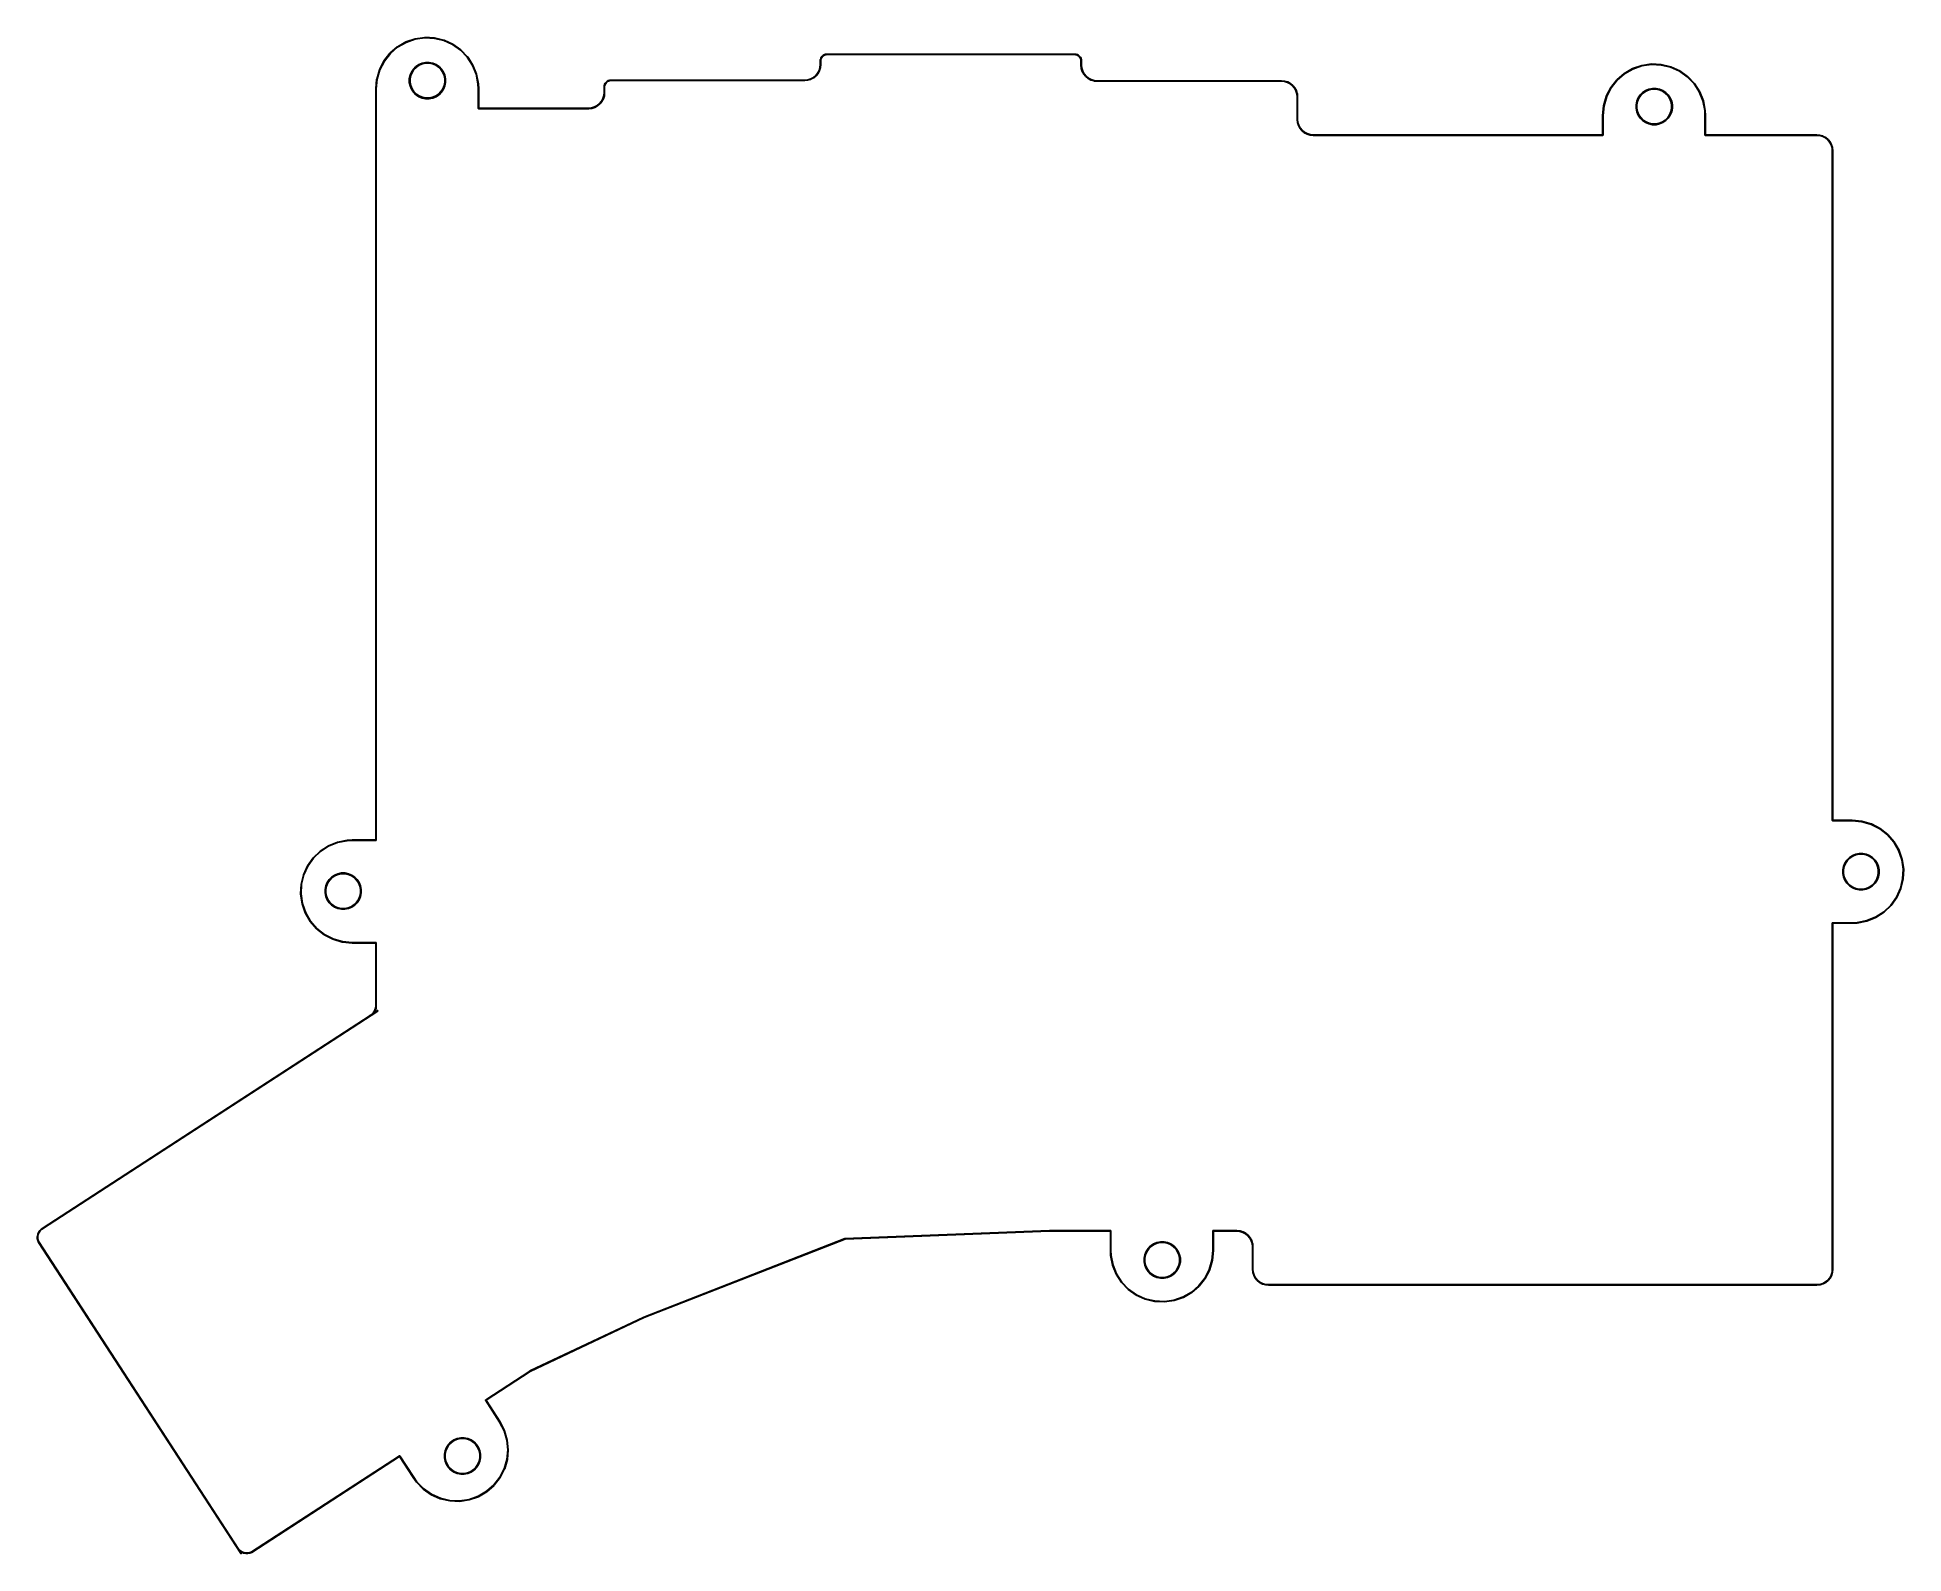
# Model space of a CAD drawing. Extents: x 93 to 258, y -181 to -47.
import ezdxf

# ---------------------------------------------------------------- set-up
doc = ezdxf.new("R2010")
doc.units = 0
doc.layers.add('BLACK', color=7, linetype='CONTINUOUS')

msp = doc.modelspace()

# ---------------------------------------------------------------- linework, layer by layer
at = {"layer": 'BLACK', "linetype": 'CONTINUOUS'}
for p, q in [((125.032, -48.1035), (125.774, -47.674)), ((125.774, -47.674), (125.776, -47.6729)), ((125.776, -47.6729), (125.778, -47.6725)), ((125.778, -47.6725), (125.779, -47.672)), ((125.779, -47.672), (126.589, -47.3907)), ((126.603, -47.4387), (125.797, -47.7185)), ((126.589, -47.3907), (126.591, -47.39)), ((126.591, -47.39), (126.592, -47.3898)), ((126.592, -47.3898), (126.593, -47.3895)), ((126.593, -47.3895), (127.442, -47.2665)), ((127.447, -47.3163), (126.603, -47.4387)), ((127.442, -47.2665), (127.445, -47.2662)), ((127.445, -47.2662), (127.446, -47.2663)), ((127.446, -47.2663), (127.447, -47.2662)), ((127.447, -47.2662), (128.304, -47.3059)), ((128.299, -47.3557), (127.447, -47.3163)), ((129.128, -47.5556), (128.299, -47.3557)), ((128.304, -47.3059), (128.306, -47.3061)), ((128.306, -47.3061), (128.307, -47.3064)), ((128.307, -47.3064), (128.308, -47.3066)), ((128.308, -47.3066), (129.142, -47.5075)), ((129.905, -47.9086), (129.128, -47.5556)), ((129.142, -47.5075), (129.142, -47.5075)), ((129.142, -47.5075), (129.142, -47.5075)), ((129.142, -47.5075), (129.145, -47.5082)), ((129.145, -47.5082), (129.146, -47.5087)), ((129.146, -47.5087), (129.147, -47.5091)), ((129.147, -47.5091), (129.928, -47.864)), ((123.452, -50.1128), (123.845, -49.3503)), ((123.845, -49.3503), (123.846, -49.3482)), ((123.846, -49.3482), (123.847, -49.3472)), ((123.847, -49.3463), (124.377, -48.6718)), ((123.847, -49.3472), (123.847, -49.3463)), ((124.415, -48.7046), (123.888, -49.3753)), ((124.377, -48.6718), (124.379, -48.67)), ((124.379, -48.6692), (124.38, -48.6684)), ((124.379, -48.67), (124.379, -48.6692)), ((124.38, -48.6684), (125.028, -48.1062)), ((125.059, -48.1456), (124.415, -48.7046)), ((125.028, -48.1062), (125.03, -48.1047)), ((125.03, -48.1047), (125.031, -48.1042)), ((125.031, -48.1042), (125.032, -48.1035)), ((125.797, -47.7185), (125.059, -48.1456)), ((130.6, -48.402), (129.905, -47.9086)), ((129.928, -47.864), (129.93, -47.8652)), ((129.93, -47.8652), (129.931, -47.8658)), ((129.931, -47.8658), (129.932, -47.8664)), ((129.932, -47.8664), (130.631, -48.3626)), ((131.19, -49.0182), (130.6, -48.402)), ((130.631, -48.3626), (130.631, -48.3626)), ((130.631, -48.3626), (130.631, -48.3626)), ((130.631, -48.3626), (130.633, -48.3641)), ((130.633, -48.3641), (130.634, -48.365)), ((130.634, -48.365), (130.635, -48.3657)), ((130.635, -48.3657), (131.228, -48.9853)), ((131.653, -49.7347), (131.19, -49.0182)), ((131.228, -48.9853), (131.229, -48.9871)), ((131.229, -48.9871), (131.23, -48.9881)), ((131.23, -48.9881), (131.231, -48.989)), ((131.231, -48.989), (131.696, -49.7095)), ((162.306, -49.3383), (162.307, -49.3371)), ((162.306, -49.6558), (162.306, -49.3383)), ((162.307, -49.3371), (162.317, -49.2261)), ((162.307, -49.3371), (162.307, -49.3371)), ((162.317, -49.2257), (162.318, -49.2235)), ((162.317, -49.2261), (162.317, -49.2257)), ((162.318, -49.2213), (162.351, -49.1145)), ((162.318, -49.2235), (162.318, -49.2213)), ((162.351, -49.1142), (162.352, -49.112)), ((162.351, -49.1145), (162.351, -49.1142)), ((162.352, -49.11), (162.405, -49.0115)), ((162.352, -49.112), (162.352, -49.11)), ((162.367, -49.2334), (162.356, -49.3407)), ((162.356, -49.3407), (162.356, -49.6582)), ((162.398, -49.1313), (162.367, -49.2334)), ((162.448, -49.0371), (162.398, -49.1313)), ((162.405, -49.0112), (162.406, -49.0093)), ((162.405, -49.0115), (162.405, -49.0112)), ((162.406, -49.0093), (162.408, -49.0074)), ((162.408, -49.0074), (162.478, -48.921)), ((162.515, -48.9545), (162.448, -49.0371)), ((162.478, -48.9207), (162.48, -48.9192)), ((162.478, -48.921), (162.478, -48.9207)), ((162.478, -48.921), (162.478, -48.921)), ((162.478, -48.921), (162.478, -48.921)), ((162.48, -48.9192), (162.481, -48.9175)), ((162.481, -48.9175), (162.567, -48.8464)), ((162.597, -48.8865), (162.515, -48.9545)), ((162.567, -48.8464), (162.568, -48.8462)), ((162.567, -48.8464), (162.567, -48.8464)), ((162.567, -48.8464), (162.567, -48.8464)), ((162.568, -48.8462), (162.57, -48.845)), ((162.57, -48.845), (162.571, -48.8437)), ((162.571, -48.8437), (162.67, -48.7907)), ((162.691, -48.8358), (162.597, -48.8865)), ((162.67, -48.7905), (162.672, -48.7896)), ((162.67, -48.7907), (162.67, -48.7905)), ((162.67, -48.7907), (162.67, -48.7907)), ((162.67, -48.7907), (162.67, -48.7907)), ((162.672, -48.7896), (162.674, -48.7888)), ((162.674, -48.7888), (162.781, -48.7558)), ((162.793, -48.8043), (162.691, -48.8358)), ((162.781, -48.7557), (162.783, -48.7553)), ((162.781, -48.7558), (162.781, -48.7557)), ((162.783, -48.7553), (162.785, -48.7548)), ((162.785, -48.7548), (162.896, -48.7432)), ((162.9, -48.793), (162.793, -48.8043)), ((162.896, -48.7432), (162.897, -48.7431)), ((162.897, -48.7431), (162.898, -48.7431)), ((162.898, -48.7431), (162.899, -48.743)), ((162.899, -48.743), (162.902, -48.743)), ((162.903, -48.793), (162.9, -48.793)), ((162.902, -48.743), (162.902, -48.743)), ((162.902, -48.743), (184.748, -48.743)), ((184.746, -48.793), (162.903, -48.793)), ((184.853, -48.8035), (184.746, -48.793)), ((184.748, -48.743), (184.749, -48.7431)), ((184.749, -48.7431), (184.749, -48.7431)), ((184.749, -48.7431), (184.86, -48.754)), ((184.955, -48.8343), (184.853, -48.8035)), ((184.86, -48.754), (184.861, -48.754)), ((184.861, -48.754), (184.863, -48.7545)), ((184.863, -48.7545), (184.865, -48.755)), ((184.865, -48.755), (184.972, -48.7872)), ((185.049, -48.8844), (184.955, -48.8343)), ((184.972, -48.7872), (184.972, -48.7873)), ((184.972, -48.7873), (184.974, -48.7882)), ((184.974, -48.7882), (184.976, -48.789)), ((184.976, -48.789), (185.075, -48.8414)), ((185.132, -48.9518), (185.049, -48.8844)), ((185.075, -48.8414), (185.075, -48.8416)), ((185.075, -48.8416), (185.077, -48.8429)), ((185.077, -48.8429), (185.079, -48.8441)), ((185.079, -48.8441), (185.165, -48.9146)), ((185.2, -49.034), (185.132, -48.9518)), ((185.165, -48.9146), (185.165, -48.9146)), ((185.165, -48.9146), (185.165, -48.9146)), ((185.165, -48.9146), (185.166, -48.9148)), ((185.166, -48.9148), (185.167, -48.9164)), ((185.167, -48.9164), (185.169, -48.918)), ((185.169, -48.918), (185.24, -49.004)), ((185.251, -49.1278), (185.2, -49.034)), ((185.24, -49.004), (185.24, -49.004)), ((185.24, -49.004), (185.24, -49.004)), ((185.24, -49.004), (185.24, -49.0043)), ((185.24, -49.0043), (185.241, -49.0062)), ((185.241, -49.0062), (185.243, -49.008)), ((185.243, -49.008), (185.296, -49.1061)), ((185.282, -49.2296), (185.251, -49.1278)), ((185.293, -49.3369), (185.282, -49.2296)), ((185.293, -49.3396), (185.293, -49.3369)), ((185.293, -49.7202), (185.293, -49.3396)), ((185.296, -49.1061), (185.296, -49.1061)), ((185.296, -49.1061), (185.296, -49.1061)), ((185.296, -49.1061), (185.296, -49.1065)), ((185.296, -49.1065), (185.297, -49.1086)), ((185.297, -49.1086), (185.298, -49.1106)), ((185.298, -49.1106), (185.331, -49.2172)), ((185.331, -49.2172), (185.331, -49.2175)), ((185.331, -49.2175), (185.331, -49.2198)), ((185.331, -49.2198), (185.332, -49.222)), ((185.332, -49.222), (185.343, -49.3329)), ((185.343, -49.3329), (185.343, -49.3332)), ((185.343, -49.3332), (185.343, -49.3343)), ((185.343, -49.3343), (185.343, -49.3354)), ((185.343, -49.3354), (185.343, -49.3382)), ((185.343, -49.3382), (185.343, -49.3383)), ((185.343, -49.3383), (185.343, -49.7204)), ((123.126, -51.7986), (123.208, -50.9448)), ((123.257, -50.9519), (123.176, -51.8022)), ((123.208, -50.9413), (123.209, -50.9402)), ((123.208, -50.9424), (123.208, -50.9413)), ((123.208, -50.9448), (123.208, -50.9424)), ((123.209, -50.9402), (123.45, -50.1172)), ((123.497, -50.1335), (123.257, -50.9519)), ((123.45, -50.1172), (123.451, -50.1149)), ((123.451, -50.1138), (123.452, -50.1128)), ((123.451, -50.1149), (123.451, -50.1138)), ((123.888, -49.3753), (123.497, -50.1335)), ((126.085, -50.9219), (126.147, -50.6129)), ((126.085, -51.2369), (126.085, -50.9219)), ((126.147, -50.6129), (126.267, -50.3218)), ((126.213, -50.6332), (126.155, -50.9287)), ((126.155, -50.9287), (126.155, -51.2301)), ((126.329, -50.3548), (126.213, -50.6332)), ((126.267, -50.3218), (126.442, -50.0599)), ((126.496, -50.1043), (126.329, -50.3548)), ((126.442, -50.0599), (126.665, -49.8371)), ((126.709, -49.8912), (126.496, -50.1043)), ((126.665, -49.8371), (126.927, -49.6621)), ((126.96, -49.7238), (126.709, -49.8912)), ((126.927, -49.6621), (127.218, -49.5415)), ((127.238, -49.6085), (126.96, -49.7238)), ((127.218, -49.5415), (127.527, -49.48)), ((127.534, -49.5497), (127.238, -49.6085)), ((127.527, -49.48), (127.842, -49.48)), ((127.835, -49.5497), (127.534, -49.5497)), ((128.131, -49.6085), (127.835, -49.5497)), ((127.842, -49.48), (128.151, -49.5415)), ((128.409, -49.7238), (128.131, -49.6085)), ((128.151, -49.5415), (128.442, -49.6621)), ((128.66, -49.8912), (128.409, -49.7238)), ((128.442, -49.6621), (128.704, -49.8371)), ((128.873, -50.1043), (128.66, -49.8912)), ((128.704, -49.8371), (128.927, -50.0599)), ((129.04, -50.3548), (128.873, -50.1043)), ((128.927, -50.0599), (129.102, -50.3218)), ((129.155, -50.6332), (129.04, -50.3548)), ((129.102, -50.3218), (129.222, -50.6129)), ((129.214, -50.9287), (129.155, -50.6332)), ((129.214, -51.2301), (129.214, -50.9287)), ((129.222, -50.6129), (129.284, -50.9219)), ((129.284, -50.9219), (129.284, -51.2369)), ((131.972, -50.5257), (131.653, -49.7347)), ((131.696, -49.7095), (131.696, -49.7096)), ((131.696, -49.7096), (131.696, -49.7096)), ((131.696, -49.7096), (131.697, -49.7117)), ((131.697, -49.7117), (131.698, -49.7127)), ((131.698, -49.7127), (131.698, -49.7138)), ((131.698, -49.7138), (132.019, -50.5093)), ((132.135, -51.3634), (131.972, -50.5257)), ((132.019, -50.5093), (132.02, -50.5116)), ((132.02, -50.5116), (132.02, -50.5127)), ((132.02, -50.5127), (132.02, -50.5138)), ((132.02, -50.5138), (132.185, -51.3556)), ((161.21, -51.0009), (161.466, -50.9217)), ((161.483, -50.9687), (161.223, -51.0493)), ((161.466, -50.9217), (161.702, -50.7943)), ((161.485, -50.9679), (161.483, -50.9687)), ((161.487, -50.967), (161.485, -50.9679)), ((161.488, -50.9668), (161.487, -50.967)), ((161.727, -50.8372), (161.488, -50.9668)), ((161.702, -50.7943), (161.908, -50.6237)), ((161.729, -50.8359), (161.727, -50.8372)), ((161.731, -50.8346), (161.729, -50.8359)), ((161.732, -50.8344), (161.731, -50.8346)), ((161.942, -50.6606), (161.732, -50.8344)), ((161.908, -50.6237), (162.077, -50.4162)), ((161.943, -50.6591), (161.942, -50.6606)), ((161.945, -50.6574), (161.943, -50.6591)), ((162.117, -50.4459), (161.945, -50.6572)), ((161.945, -50.6572), (161.945, -50.6574)), ((162.077, -50.4162), (162.203, -50.1798)), ((162.119, -50.444), (162.117, -50.4459)), ((162.12, -50.4421), (162.119, -50.444)), ((162.248, -50.2011), (162.12, -50.4418)), ((162.12, -50.4418), (162.12, -50.4421)), ((162.203, -50.1798), (162.28, -49.9235)), ((162.249, -50.199), (162.248, -50.2011)), ((162.25, -50.1969), (162.249, -50.199)), ((162.329, -49.9356), (162.25, -50.1966)), ((162.25, -50.1966), (162.25, -50.1969)), ((162.28, -49.9235), (162.306, -49.6558)), ((162.33, -49.9311), (162.329, -49.9334)), ((162.329, -49.9334), (162.329, -49.9356)), ((162.356, -49.6594), (162.33, -49.9308)), ((162.33, -49.9308), (162.33, -49.9311)), ((162.356, -49.6582), (162.356, -49.6594)), ((162.356, -49.6594), (162.356, -49.6594)), ((185.293, -49.7206), (185.293, -49.7202)), ((185.293, -49.7207), (185.293, -49.7206)), ((185.293, -49.7217), (185.293, -49.7207)), ((185.293, -49.7303), (185.293, -49.7217)), ((185.293, -49.7217), (185.293, -49.7217)), ((185.294, -49.7314), (185.293, -49.7303)), ((185.294, -49.7325), (185.294, -49.7314)), ((185.294, -49.7329), (185.294, -49.7325)), ((185.322, -50.004), (185.294, -49.7329)), ((185.323, -50.0062), (185.322, -50.004)), ((185.323, -50.0085), (185.323, -50.0062)), ((185.323, -50.0088), (185.323, -50.0085)), ((185.404, -50.2693), (185.323, -50.0088)), ((185.343, -49.7204), (185.343, -49.7289)), ((185.343, -49.7289), (185.372, -49.9964)), ((185.372, -49.9964), (185.451, -50.2521)), ((185.405, -50.2713), (185.404, -50.2693)), ((185.405, -50.2734), (185.405, -50.2713)), ((185.406, -50.2737), (185.405, -50.2734)), ((185.535, -50.5136), (185.406, -50.2737)), ((185.451, -50.2521), (185.578, -50.4876)), ((185.537, -50.5155), (185.535, -50.5136)), ((185.538, -50.5174), (185.537, -50.5155)), ((185.538, -50.5176), (185.538, -50.5174)), ((185.712, -50.7277), (185.538, -50.5176)), ((185.578, -50.4876), (185.749, -50.6939)), ((185.713, -50.7293), (185.712, -50.7277)), ((185.715, -50.7309), (185.713, -50.7293)), ((185.715, -50.7311), (185.715, -50.7309)), ((185.927, -50.9035), (185.715, -50.7311)), ((185.749, -50.6939), (185.956, -50.8632)), ((185.928, -50.9047), (185.927, -50.9035)), ((185.93, -50.906), (185.928, -50.9047)), ((185.931, -50.9062), (185.93, -50.906)), ((186.171, -51.0342), (185.931, -50.9062)), ((185.956, -50.8632), (186.193, -50.9889)), ((186.193, -50.9889), (186.449, -51.0663)), ((232.521, -51.0179), (233.169, -50.4557)), ((233.2, -50.4951), (232.555, -51.0541)), ((233.169, -50.4557), (233.17, -50.4542)), ((233.17, -50.4542), (233.171, -50.4537)), ((233.171, -50.4537), (233.172, -50.453)), ((233.172, -50.453), (233.915, -50.0235)), ((233.938, -50.068), (233.2, -50.4951)), ((233.915, -50.0235), (233.917, -50.0224)), ((233.917, -50.0224), (233.918, -50.022)), ((233.918, -50.022), (233.919, -50.0215)), ((233.919, -50.0215), (234.729, -49.7402)), ((234.743, -49.7882), (233.938, -50.068)), ((234.729, -49.7402), (234.732, -49.7395)), ((234.732, -49.7395), (234.733, -49.7393)), ((234.733, -49.7393), (234.734, -49.739)), ((234.734, -49.739), (235.583, -49.616)), ((235.588, -49.6658), (234.743, -49.7882)), ((235.583, -49.616), (235.585, -49.6157)), ((235.585, -49.6157), (235.586, -49.6158)), ((235.586, -49.6158), (235.587, -49.6157)), ((235.587, -49.6157), (236.444, -49.6554)), ((236.44, -49.7052), (235.588, -49.6658)), ((237.269, -49.9051), (236.44, -49.7052)), ((236.444, -49.6554), (236.447, -49.6556)), ((236.447, -49.6556), (236.448, -49.6559)), ((236.448, -49.6559), (236.449, -49.6561)), ((236.449, -49.6561), (237.283, -49.857)), ((238.045, -50.2581), (237.269, -49.9051)), ((237.283, -49.857), (237.283, -49.857)), ((237.283, -49.857), (237.283, -49.857)), ((237.283, -49.857), (237.285, -49.8577)), ((237.285, -49.8577), (237.286, -49.8582)), ((237.286, -49.8582), (237.287, -49.8586)), ((237.287, -49.8586), (238.068, -50.2135)), ((238.741, -50.7515), (238.045, -50.2581)), ((238.068, -50.2135), (238.07, -50.2147)), ((238.07, -50.2147), (238.071, -50.2153)), ((238.071, -50.2153), (238.072, -50.2159)), ((238.072, -50.2159), (238.772, -50.7121)), ((239.331, -51.3677), (238.741, -50.7515)), ((238.772, -50.7121), (238.772, -50.7121)), ((238.772, -50.7121), (238.772, -50.7121)), ((238.772, -50.7121), (238.774, -50.7136)), ((238.774, -50.7136), (238.774, -50.7145)), ((238.774, -50.7145), (238.775, -50.7152)), ((238.775, -50.7152), (239.368, -51.3348)), ((123.126, -51.7998), (123.126, -51.7986)), ((123.126, -51.7986), (123.126, -51.7986)), ((123.126, -53.5293), (123.126, -51.7998)), ((123.176, -51.8022), (123.176, -53.5317)), ((126.147, -51.5459), (126.085, -51.2369)), ((126.267, -51.837), (126.147, -51.5459)), ((126.155, -51.2301), (126.213, -51.5256)), ((126.213, -51.5256), (126.329, -51.804)), ((126.442, -52.0989), (126.267, -51.837)), ((126.329, -51.804), (126.496, -52.0545)), ((126.665, -52.3217), (126.442, -52.0989)), ((126.496, -52.0545), (126.709, -52.2676)), ((126.927, -52.4967), (126.665, -52.3217)), ((126.709, -52.2676), (126.96, -52.435)), ((127.218, -52.6173), (126.927, -52.4967)), ((126.96, -52.435), (127.238, -52.5503)), ((127.527, -52.6788), (127.218, -52.6173)), ((127.238, -52.5503), (127.534, -52.6091)), ((127.534, -52.6091), (127.835, -52.6091)), ((127.835, -52.6091), (128.131, -52.5503)), ((128.151, -52.6173), (127.842, -52.6788)), ((128.131, -52.5503), (128.409, -52.435)), ((128.442, -52.4967), (128.151, -52.6173)), ((128.409, -52.435), (128.66, -52.2676)), ((128.704, -52.3217), (128.442, -52.4967)), ((128.66, -52.2676), (128.873, -52.0545)), ((128.927, -52.0989), (128.704, -52.3217)), ((128.873, -52.0545), (129.04, -51.804)), ((129.102, -51.837), (128.927, -52.0989)), ((129.04, -51.804), (129.155, -51.5256)), ((129.222, -51.5459), (129.102, -51.837)), ((129.155, -51.5256), (129.214, -51.2301)), ((129.284, -51.2369), (129.222, -51.5459)), ((132.157, -51.8016), (132.135, -51.3634)), ((132.157, -53.5293), (132.157, -51.8016)), ((132.185, -51.3556), (132.185, -51.358)), ((132.185, -51.358), (132.185, -51.3586)), ((132.185, -51.3586), (132.185, -51.3592)), ((132.185, -51.3592), (132.207, -51.7992)), ((132.207, -51.7992), (132.207, -51.7998)), ((132.207, -51.7998), (132.207, -53.5055)), ((143.153, -52.6563), (143.23, -52.4)), ((143.279, -52.4121), (143.2, -52.6731)), ((143.23, -52.4), (143.256, -52.1323)), ((143.256, -51.6243), (143.257, -51.6231)), ((143.256, -52.1323), (143.256, -51.6243)), ((143.257, -51.6231), (143.267, -51.5121)), ((143.257, -51.6231), (143.257, -51.6231)), ((143.267, -51.5117), (143.268, -51.5095)), ((143.267, -51.5121), (143.267, -51.5117)), ((143.268, -51.5073), (143.301, -51.4005)), ((143.268, -51.5095), (143.268, -51.5073)), ((143.28, -52.4076), (143.279, -52.4099)), ((143.279, -52.4099), (143.279, -52.4121)), ((143.306, -52.1359), (143.28, -52.4073)), ((143.28, -52.4073), (143.28, -52.4076)), ((143.301, -51.4002), (143.302, -51.398)), ((143.301, -51.4005), (143.301, -51.4002)), ((143.302, -51.396), (143.355, -51.2975)), ((143.302, -51.398), (143.302, -51.396)), ((143.317, -51.5194), (143.306, -51.6267)), ((143.306, -51.6267), (143.306, -52.1347)), ((143.306, -52.1347), (143.306, -52.1359)), ((143.306, -52.1359), (143.306, -52.1359)), ((143.348, -51.4173), (143.317, -51.5194)), ((143.398, -51.3231), (143.348, -51.4173)), ((143.355, -51.2972), (143.356, -51.2953)), ((143.355, -51.2975), (143.355, -51.2972)), ((143.356, -51.2953), (143.358, -51.2934)), ((143.358, -51.2934), (143.428, -51.207)), ((143.465, -51.2405), (143.398, -51.3231)), ((143.428, -51.2067), (143.43, -51.2052)), ((143.428, -51.207), (143.428, -51.2067)), ((143.428, -51.207), (143.428, -51.207)), ((143.428, -51.207), (143.428, -51.207)), ((143.43, -51.2052), (143.431, -51.2035)), ((143.431, -51.2035), (143.517, -51.1324)), ((143.547, -51.1725), (143.465, -51.2405)), ((143.517, -51.1324), (143.518, -51.1322)), ((143.517, -51.1324), (143.517, -51.1324)), ((143.517, -51.1324), (143.517, -51.1324)), ((143.518, -51.1322), (143.52, -51.131)), ((143.52, -51.131), (143.521, -51.1297)), ((143.521, -51.1297), (143.62, -51.0767)), ((143.641, -51.1218), (143.547, -51.1725)), ((143.62, -51.0765), (143.622, -51.0756)), ((143.62, -51.0767), (143.62, -51.0765)), ((143.62, -51.0767), (143.62, -51.0767)), ((143.62, -51.0767), (143.62, -51.0767)), ((143.622, -51.0756), (143.624, -51.0748)), ((143.624, -51.0748), (143.731, -51.0418)), ((143.743, -51.0903), (143.641, -51.1218)), ((143.731, -51.0417), (143.733, -51.0413)), ((143.731, -51.0418), (143.731, -51.0417)), ((143.733, -51.0413), (143.735, -51.0408)), ((143.735, -51.0408), (143.846, -51.0292)), ((143.85, -51.079), (143.743, -51.0903)), ((143.846, -51.0292), (143.847, -51.0291)), ((143.847, -51.0291), (143.848, -51.0291)), ((143.848, -51.0291), (143.849, -51.029)), ((143.849, -51.029), (143.852, -51.029)), ((143.853, -51.079), (143.85, -51.079)), ((143.852, -51.029), (143.852, -51.029)), ((143.852, -51.029), (160.934, -51.029)), ((160.936, -51.079), (143.853, -51.079)), ((160.934, -51.029), (160.943, -51.029)), ((160.944, -51.079), (160.936, -51.079)), ((160.936, -51.079), (160.936, -51.079)), ((160.943, -51.029), (161.21, -51.0009)), ((160.945, -51.0789), (160.944, -51.079)), ((160.946, -51.0789), (160.945, -51.0789)), ((160.947, -51.0788), (160.946, -51.0789)), ((161.218, -51.0503), (160.947, -51.0788)), ((161.22, -51.0499), (161.218, -51.0503)), ((161.222, -51.0495), (161.22, -51.0499)), ((161.223, -51.0493), (161.222, -51.0495)), ((186.173, -51.035), (186.171, -51.0342)), ((186.175, -51.0359), (186.173, -51.035)), ((186.176, -51.036), (186.175, -51.0359)), ((186.437, -51.1148), (186.176, -51.036)), ((186.439, -51.1153), (186.437, -51.1148)), ((186.441, -51.1157), (186.439, -51.1153)), ((186.442, -51.1158), (186.441, -51.1157)), ((186.713, -51.1424), (186.442, -51.1158)), ((186.449, -51.0663), (186.717, -51.0925)), ((186.714, -51.1425), (186.713, -51.1424)), ((186.713, -51.1424), (186.713, -51.1424)), ((202.97, -51.1425), (186.714, -51.1425)), ((186.717, -51.0925), (202.973, -51.0925)), ((203.238, -51.1687), (202.97, -51.1425)), ((202.973, -51.0925), (202.974, -51.0926)), ((202.974, -51.0926), (202.974, -51.0926)), ((202.974, -51.0926), (203.245, -51.1192)), ((203.494, -51.2461), (203.238, -51.1687)), ((203.245, -51.1192), (203.246, -51.1193)), ((203.246, -51.1193), (203.248, -51.1197)), ((203.248, -51.1197), (203.25, -51.1202)), ((203.25, -51.1202), (203.511, -51.199)), ((203.731, -51.3718), (203.494, -51.2461)), ((203.511, -51.199), (203.511, -51.1991)), ((203.511, -51.1991), (203.513, -51.2)), ((203.513, -51.2), (203.515, -51.2008)), ((203.515, -51.2008), (203.756, -51.3288)), ((203.938, -51.5411), (203.731, -51.3718)), ((203.756, -51.3288), (203.757, -51.329)), ((203.757, -51.329), (203.758, -51.3303)), ((203.758, -51.3303), (203.76, -51.3315)), ((203.76, -51.3315), (203.972, -51.5039)), ((204.109, -51.7474), (203.938, -51.5411)), ((203.972, -51.5039), (203.972, -51.5039)), ((203.972, -51.5039), (203.972, -51.5039)), ((203.972, -51.5039), (203.972, -51.5041)), ((203.972, -51.5041), (203.973, -51.5057)), ((203.973, -51.5057), (203.975, -51.5073)), ((203.975, -51.5073), (204.149, -51.7174)), ((204.236, -51.9829), (204.109, -51.7474)), ((204.149, -51.7174), (204.149, -51.7176)), ((204.149, -51.7176), (204.15, -51.7196)), ((204.15, -51.7196), (204.152, -51.7214)), ((204.152, -51.7214), (204.281, -51.9612)), ((204.315, -52.2386), (204.236, -51.9829)), ((204.281, -51.9612), (204.281, -51.9612)), ((204.281, -51.9612), (204.281, -51.9613)), ((204.281, -51.9613), (204.281, -51.9616)), ((204.281, -51.9616), (204.282, -51.9637)), ((204.282, -51.9637), (204.283, -51.9657)), ((204.283, -51.9657), (204.364, -52.2262)), ((204.343, -52.5061), (204.315, -52.2386)), ((204.343, -52.5146), (204.343, -52.5061)), ((204.343, -54.4827), (204.343, -52.5146)), ((204.364, -52.2262), (204.364, -52.2265)), ((204.364, -52.2265), (204.364, -52.2288)), ((204.364, -52.2288), (204.365, -52.231)), ((204.365, -52.231), (204.393, -52.5021)), ((204.393, -52.5021), (204.393, -52.5025)), ((204.393, -52.5025), (204.393, -52.5036)), ((204.393, -52.5036), (204.393, -52.5047)), ((204.393, -52.5047), (204.393, -52.5132)), ((204.393, -52.5132), (204.393, -52.5133)), ((204.393, -52.5133), (204.393, -54.4829)), ((231.349, -53.2897), (231.591, -52.4667)), ((231.638, -52.483), (231.398, -53.3014)), ((231.591, -52.4644), (231.592, -52.4633)), ((231.591, -52.4667), (231.591, -52.4644)), ((231.592, -52.4623), (231.985, -51.6998)), ((231.592, -52.4633), (231.592, -52.4623)), ((232.028, -51.7248), (231.638, -52.483)), ((231.985, -51.6998), (231.986, -51.6977)), ((231.986, -51.6977), (231.987, -51.6967)), ((231.987, -51.6967), (231.988, -51.6958)), ((231.988, -51.6958), (232.517, -51.0213)), ((232.555, -51.0541), (232.028, -51.7248)), ((232.517, -51.0213), (232.519, -51.0195)), ((232.519, -51.0195), (232.52, -51.0187)), ((232.52, -51.0187), (232.521, -51.0179)), ((234.287, -52.8989), (234.408, -52.6078)), ((234.469, -52.6408), (234.354, -52.9192)), ((234.408, -52.6078), (234.583, -52.3459)), ((234.637, -52.3903), (234.469, -52.6408)), ((234.583, -52.3459), (234.805, -52.1231)), ((234.85, -52.1772), (234.637, -52.3903)), ((234.805, -52.1231), (235.067, -51.9481)), ((235.1, -52.0098), (234.85, -52.1772)), ((235.067, -51.9481), (235.358, -51.8275)), ((235.379, -51.8945), (235.1, -52.0098)), ((235.358, -51.8275), (235.667, -51.766)), ((235.674, -51.8357), (235.379, -51.8945)), ((235.667, -51.766), (235.982, -51.766)), ((235.976, -51.8357), (235.674, -51.8357)), ((236.271, -51.8945), (235.976, -51.8357)), ((235.982, -51.766), (236.291, -51.8275)), ((236.549, -52.0098), (236.271, -51.8945)), ((236.291, -51.8275), (236.582, -51.9481)), ((236.8, -52.1772), (236.549, -52.0098)), ((236.582, -51.9481), (236.844, -52.1231)), ((237.013, -52.3903), (236.8, -52.1772)), ((236.844, -52.1231), (237.067, -52.3459)), ((237.181, -52.6408), (237.013, -52.3903)), ((237.067, -52.3459), (237.242, -52.6078)), ((237.296, -52.9192), (237.181, -52.6408)), ((237.242, -52.6078), (237.363, -52.8989)), ((239.793, -52.0842), (239.331, -51.3677)), ((239.368, -51.3348), (239.37, -51.3366)), ((239.37, -51.3366), (239.371, -51.3376)), ((239.371, -51.3376), (239.371, -51.3385)), ((239.371, -51.3385), (239.837, -52.059)), ((240.112, -52.8752), (239.793, -52.0842)), ((239.837, -52.059), (239.837, -52.0591)), ((239.837, -52.0591), (239.837, -52.0591)), ((239.837, -52.0591), (239.838, -52.0612)), ((239.838, -52.0612), (239.838, -52.0622)), ((239.838, -52.0622), (239.839, -52.0633)), ((239.839, -52.0633), (240.159, -52.8588)), ((123.127, -118.009), (123.126, -53.5293)), ((123.126, -53.5293), (123.126, -53.5293)), ((123.176, -53.5317), (123.176, -53.5317)), ((123.176, -53.5317), (123.177, -118.033)), ((127.842, -52.6788), (127.527, -52.6788)), ((132.156, -53.5305), (132.157, -53.5293)), ((132.157, -53.5354), (132.156, -53.5305)), ((132.158, -53.5401), (132.157, -53.5354)), ((132.161, -53.5445), (132.158, -53.5401)), ((132.164, -53.5483), (132.161, -53.5445)), ((132.168, -53.5514), (132.164, -53.5483)), ((132.172, -53.5537), (132.168, -53.5514)), ((132.177, -53.5551), (132.172, -53.5537)), ((132.18, -53.5555), (132.177, -53.5551)), ((132.182, -53.5556), (132.18, -53.5555)), ((132.18, -53.5555), (132.18, -53.5555)), ((132.183, -53.5555), (132.182, -53.5556)), ((141.886, -53.5555), (132.183, -53.5555)), ((132.207, -53.5055), (141.884, -53.5055)), ((141.884, -53.5055), (141.893, -53.5055)), ((141.894, -53.5555), (141.886, -53.5555)), ((141.886, -53.5555), (141.886, -53.5555)), ((141.893, -53.5055), (142.16, -53.4774)), ((141.895, -53.5554), (141.894, -53.5555)), ((141.896, -53.5554), (141.895, -53.5554)), ((141.897, -53.5553), (141.896, -53.5554)), ((142.168, -53.5268), (141.897, -53.5553)), ((142.16, -53.4774), (142.416, -53.3982)), ((142.17, -53.5264), (142.168, -53.5268)), ((142.172, -53.5259), (142.17, -53.5264)), ((142.173, -53.5258), (142.172, -53.5259)), ((142.433, -53.4452), (142.173, -53.5258)), ((142.416, -53.3982), (142.652, -53.2708)), ((142.435, -53.4444), (142.433, -53.4452)), ((142.437, -53.4435), (142.435, -53.4444)), ((142.438, -53.4433), (142.437, -53.4435)), ((142.677, -53.3137), (142.438, -53.4433)), ((142.652, -53.2708), (142.858, -53.1002)), ((142.679, -53.3124), (142.677, -53.3137)), ((142.681, -53.3111), (142.679, -53.3124)), ((142.682, -53.3109), (142.681, -53.3111)), ((142.892, -53.1371), (142.682, -53.3109)), ((142.858, -53.1002), (143.027, -52.8927)), ((142.893, -53.1356), (142.892, -53.1371)), ((142.895, -53.1339), (142.893, -53.1356)), ((143.067, -52.9224), (142.895, -53.1337)), ((142.895, -53.1337), (142.895, -53.1339)), ((143.027, -52.8927), (143.153, -52.6563)), ((143.069, -52.9205), (143.067, -52.9224)), ((143.07, -52.9186), (143.069, -52.9205)), ((143.198, -52.6776), (143.07, -52.9183)), ((143.07, -52.9183), (143.07, -52.9186)), ((143.199, -52.6755), (143.198, -52.6776)), ((143.2, -52.6734), (143.199, -52.6755)), ((143.2, -52.6731), (143.2, -52.6734)), ((231.267, -54.1481), (231.348, -53.2943)), ((231.267, -54.1493), (231.267, -54.1481)), ((231.267, -54.1481), (231.267, -54.1481)), ((231.267, -55.855), (231.267, -54.1493)), ((231.398, -53.3014), (231.317, -54.1517)), ((231.317, -54.1517), (231.317, -55.8788)), ((231.348, -53.2943), (231.349, -53.2919)), ((231.349, -53.2908), (231.349, -53.2897)), ((231.349, -53.2919), (231.349, -53.2908)), ((234.226, -53.2079), (234.287, -52.8989)), ((234.226, -53.5229), (234.226, -53.2079)), ((234.287, -53.8319), (234.226, -53.5229)), ((234.408, -54.123), (234.287, -53.8319)), ((234.354, -52.9192), (234.295, -53.2147)), ((234.295, -53.2147), (234.295, -53.5161)), ((234.295, -53.5161), (234.354, -53.8116)), ((234.354, -53.8116), (234.469, -54.09)), ((234.583, -54.3849), (234.408, -54.123)), ((234.469, -54.09), (234.637, -54.3405)), ((237.013, -54.3405), (237.181, -54.09)), ((237.242, -54.123), (237.067, -54.3849)), ((237.181, -54.09), (237.296, -53.8116)), ((237.363, -53.8319), (237.242, -54.123)), ((237.355, -53.2147), (237.296, -52.9192)), ((237.296, -53.8116), (237.355, -53.5161)), ((237.355, -53.5161), (237.355, -53.2147)), ((237.363, -52.8989), (237.424, -53.2079)), ((237.424, -53.5229), (237.363, -53.8319)), ((237.424, -53.2079), (237.424, -53.5229)), ((240.276, -53.7129), (240.112, -52.8752)), ((240.159, -52.8588), (240.16, -52.8611)), ((240.16, -52.8611), (240.16, -52.8622)), ((240.16, -52.8622), (240.161, -52.8633)), ((240.161, -52.8633), (240.325, -53.7051)), ((240.297, -54.1511), (240.276, -53.7129)), ((240.297, -55.8788), (240.297, -54.1511)), ((240.325, -53.7051), (240.325, -53.7075)), ((240.325, -53.7075), (240.325, -53.7081)), ((240.325, -53.7081), (240.326, -53.7087)), ((240.326, -53.7087), (240.347, -54.1487)), ((240.347, -54.1487), (240.347, -54.1493)), ((240.347, -54.1493), (240.347, -55.855)), ((204.343, -54.4831), (204.343, -54.4827)), ((204.343, -54.4834), (204.343, -54.4831)), ((204.343, -54.4842), (204.343, -54.4834)), ((204.343, -54.4928), (204.343, -54.4842)), ((204.343, -54.4842), (204.343, -54.4842)), ((204.344, -54.4939), (204.343, -54.4928)), ((204.344, -54.495), (204.344, -54.4939)), ((204.344, -54.4954), (204.344, -54.495)), ((204.372, -54.7665), (204.344, -54.4954)), ((204.373, -54.7687), (204.372, -54.7665)), ((204.373, -54.771), (204.373, -54.7687)), ((204.373, -54.7713), (204.373, -54.771)), ((204.454, -55.0318), (204.373, -54.7713)), ((204.393, -54.4829), (204.393, -54.4914)), ((204.393, -54.4914), (204.422, -54.7589)), ((204.422, -54.7589), (204.501, -55.0146)), ((204.455, -55.0338), (204.454, -55.0318)), ((204.455, -55.0359), (204.455, -55.0338)), ((204.456, -55.0362), (204.455, -55.0359)), ((204.585, -55.2761), (204.456, -55.0362)), ((204.501, -55.0146), (204.628, -55.2501)), ((204.587, -55.278), (204.585, -55.2761)), ((204.588, -55.2799), (204.587, -55.278)), ((204.588, -55.2801), (204.588, -55.2799)), ((204.762, -55.4902), (204.588, -55.2801)), ((204.628, -55.2501), (204.799, -55.4564)), ((204.763, -55.4918), (204.762, -55.4902)), ((204.765, -55.4934), (204.763, -55.4918)), ((204.765, -55.4936), (204.765, -55.4934)), ((204.977, -55.666), (204.765, -55.4936)), ((204.799, -55.4564), (205.006, -55.6257)), ((204.978, -55.6672), (204.977, -55.666)), ((204.98, -55.6685), (204.978, -55.6672)), ((204.981, -55.6687), (204.98, -55.6685)), ((205.221, -55.7967), (204.981, -55.6687)), ((205.006, -55.6257), (205.243, -55.7514)), ((205.223, -55.7975), (205.221, -55.7967)), ((205.225, -55.7984), (205.223, -55.7975)), ((205.226, -55.7985), (205.225, -55.7984)), ((205.487, -55.8773), (205.226, -55.7985)), ((205.243, -55.7514), (205.499, -55.8288)), ((205.489, -55.8778), (205.487, -55.8773)), ((205.491, -55.8782), (205.489, -55.8778)), ((205.492, -55.8783), (205.491, -55.8782)), ((205.763, -55.9049), (205.492, -55.8783)), ((205.499, -55.8288), (205.767, -55.855)), ((205.764, -55.905), (205.763, -55.9049)), ((205.763, -55.9049), (205.763, -55.9049)), ((231.291, -55.905), (205.764, -55.905)), ((205.767, -55.855), (231.267, -55.855)), ((231.292, -55.9051), (231.291, -55.905)), ((231.295, -55.9048), (231.292, -55.9051)), ((231.297, -55.9046), (231.295, -55.9048)), ((231.301, -55.9032), (231.297, -55.9046)), ((231.306, -55.9009), (231.301, -55.9032)), ((231.309, -55.8978), (231.306, -55.9009)), ((231.313, -55.894), (231.309, -55.8978)), ((231.315, -55.8896), (231.313, -55.894)), ((231.316, -55.8849), (231.315, -55.8896)), ((231.317, -55.88), (231.316, -55.8849)), ((231.317, -55.8788), (231.317, -55.88)), ((234.805, -54.6077), (234.583, -54.3849)), ((234.637, -54.3405), (234.85, -54.5536)), ((235.067, -54.7827), (234.805, -54.6077)), ((234.85, -54.5536), (235.1, -54.721)), ((235.358, -54.9033), (235.067, -54.7827)), ((235.1, -54.721), (235.379, -54.8363)), ((235.667, -54.9648), (235.358, -54.9033)), ((235.379, -54.8363), (235.674, -54.8951)), ((235.982, -54.9648), (235.667, -54.9648)), ((235.674, -54.8951), (235.976, -54.8951)), ((235.976, -54.8951), (236.271, -54.8363)), ((236.291, -54.9033), (235.982, -54.9648)), ((236.271, -54.8363), (236.549, -54.721)), ((236.582, -54.7827), (236.291, -54.9033)), ((236.549, -54.721), (236.8, -54.5536)), ((236.844, -54.6077), (236.582, -54.7827)), ((236.8, -54.5536), (237.013, -54.3405)), ((237.067, -54.3849), (236.844, -54.6077)), ((240.297, -55.88), (240.297, -55.8788)), ((240.297, -55.8849), (240.297, -55.88)), ((240.299, -55.8896), (240.297, -55.8849)), ((240.301, -55.894), (240.299, -55.8896)), ((240.304, -55.8978), (240.301, -55.894)), ((240.308, -55.9009), (240.304, -55.8978)), ((240.312, -55.9032), (240.308, -55.9009)), ((240.317, -55.9046), (240.312, -55.9032)), ((240.321, -55.905), (240.317, -55.9046)), ((240.322, -55.9051), (240.321, -55.905)), ((240.321, -55.905), (240.321, -55.905)), ((240.323, -55.905), (240.322, -55.9051)), ((250.151, -55.905), (240.323, -55.905)), ((240.347, -55.855), (250.153, -55.855)), ((250.418, -55.9312), (250.151, -55.905)), ((250.153, -55.855), (250.154, -55.8551)), ((250.154, -55.8551), (250.154, -55.8551)), ((250.154, -55.8551), (250.426, -55.8817)), ((250.675, -56.0086), (250.418, -55.9312)), ((250.426, -55.8817), (250.426, -55.8818)), ((250.426, -55.8818), (250.428, -55.8822)), ((250.428, -55.8822), (250.43, -55.8827)), ((250.43, -55.8827), (250.691, -55.9615)), ((250.911, -56.1343), (250.675, -56.0086)), ((250.691, -55.9615), (250.692, -55.9616)), ((250.692, -55.9616), (250.694, -55.9625)), ((250.694, -55.9625), (250.696, -55.9633)), ((250.696, -55.9633), (250.937, -56.0913)), ((251.119, -56.3036), (250.911, -56.1343)), ((250.937, -56.0913), (250.937, -56.0915)), ((250.937, -56.0915), (250.939, -56.0928)), ((250.939, -56.0928), (250.941, -56.094)), ((250.941, -56.094), (251.152, -56.2664)), ((251.289, -56.5099), (251.119, -56.3036)), ((251.152, -56.2664), (251.152, -56.2664)), ((251.152, -56.2664), (251.152, -56.2664)), ((251.152, -56.2664), (251.152, -56.2666)), ((251.152, -56.2666), (251.154, -56.2682)), ((251.154, -56.2682), (251.156, -56.2698)), ((251.156, -56.2698), (251.329, -56.4799)), ((251.417, -56.7454), (251.289, -56.5099)), ((251.329, -56.4799), (251.33, -56.4801)), ((251.33, -56.4801), (251.331, -56.4821)), ((251.331, -56.4821), (251.332, -56.4839)), ((251.332, -56.4839), (251.462, -56.7237)), ((251.496, -57.0011), (251.417, -56.7454)), ((251.462, -56.7237), (251.462, -56.7237)), ((251.462, -56.7237), (251.462, -56.7238)), ((251.462, -56.7238), (251.462, -56.7241)), ((251.462, -56.7241), (251.463, -56.7262)), ((251.463, -56.7262), (251.464, -56.7282)), ((251.464, -56.7282), (251.544, -56.9887)), ((251.524, -57.2686), (251.496, -57.0011)), ((251.524, -57.2771), (251.524, -57.2686)), ((251.524, -116.292), (251.524, -57.2771)), ((251.524, -57.2771), (251.524, -57.2771)), ((251.544, -56.9887), (251.544, -56.989)), ((251.544, -56.989), (251.545, -56.9913)), ((251.545, -56.9913), (251.545, -56.9935)), ((251.545, -56.9935), (251.574, -57.2646)), ((251.574, -57.2646), (251.574, -57.265)), ((251.574, -57.265), (251.574, -57.2661)), ((251.574, -57.2661), (251.574, -57.2672)), ((251.574, -57.2672), (251.574, -57.2757)), ((251.574, -57.2757), (251.574, -57.2758)), ((251.574, -57.2758), (251.574, -116.268)), ((251.524, -116.293), (251.524, -116.292)), ((251.524, -116.298), (251.524, -116.293)), ((251.526, -116.303), (251.524, -116.298)), ((251.528, -116.307), (251.526, -116.303)), ((251.528, -116.308), (251.528, -116.307)), ((251.531, -116.311), (251.528, -116.308)), ((251.535, -116.314), (251.531, -116.311)), ((251.539, -116.316), (251.535, -116.314)), ((251.544, -116.318), (251.539, -116.316)), ((251.549, -116.318), (251.544, -116.318)), ((251.55, -116.318), (251.549, -116.318)), ((253.277, -116.318), (251.55, -116.318)), ((251.574, -116.268), (253.28, -116.268)), ((254.127, -116.399), (253.277, -116.318)), ((253.28, -116.268), (253.281, -116.268)), ((253.281, -116.268), (253.281, -116.268)), ((253.281, -116.268), (254.135, -116.35)), ((254.946, -116.639), (254.127, -116.399)), ((254.135, -116.35), (254.135, -116.35)), ((254.135, -116.35), (254.135, -116.35)), ((254.135, -116.35), (254.137, -116.35)), ((254.137, -116.35), (254.138, -116.35)), ((254.138, -116.35), (254.139, -116.351)), ((254.139, -116.351), (254.962, -116.592)), ((255.704, -117.03), (254.946, -116.639)), ((254.962, -116.592), (254.965, -116.593)), ((254.965, -116.593), (254.966, -116.593)), ((254.966, -116.593), (254.967, -116.594)), ((254.967, -116.594), (255.729, -116.987)), ((118.954, -118.517), (119.75, -118.197)), ((119.766, -118.244), (118.975, -118.563)), ((119.75, -118.197), (119.752, -118.196)), ((119.752, -118.196), (119.753, -118.196)), ((119.753, -118.196), (119.754, -118.195)), ((119.754, -118.195), (120.596, -118.031)), ((120.604, -118.08), (119.766, -118.244)), ((120.596, -118.031), (120.598, -118.03)), ((120.598, -118.03), (120.599, -118.03)), ((120.599, -118.03), (120.6, -118.03)), ((120.6, -118.03), (121.04, -118.009)), ((121.042, -118.059), (120.604, -118.08)), ((121.04, -118.009), (121.04, -118.009)), ((121.04, -118.009), (123.127, -118.009)), ((123.151, -118.059), (121.042, -118.059)), ((123.152, -118.059), (123.151, -118.059)), ((123.153, -118.059), (123.152, -118.059)), ((123.157, -118.058), (123.153, -118.059)), ((123.153, -118.059), (123.153, -118.059)), ((123.162, -118.057), (123.157, -118.058)), ((123.166, -118.055), (123.162, -118.057)), ((123.17, -118.052), (123.166, -118.055)), ((123.173, -118.048), (123.17, -118.052)), ((123.175, -118.043), (123.173, -118.048)), ((123.177, -118.039), (123.175, -118.043)), ((123.177, -118.033), (123.177, -118.034)), ((123.177, -118.034), (123.177, -118.039)), ((256.375, -117.557), (255.704, -117.03)), ((255.729, -116.987), (255.731, -116.988)), ((255.731, -116.988), (255.732, -116.989)), ((255.732, -116.989), (255.733, -116.989)), ((255.733, -116.989), (256.408, -117.519)), ((256.934, -118.201), (256.375, -117.557)), ((256.408, -117.519), (256.409, -117.521)), ((256.409, -117.521), (256.41, -117.521)), ((256.41, -117.521), (256.411, -117.522)), ((256.411, -117.522), (256.973, -118.17)), ((257.361, -118.939), (256.934, -118.201)), ((256.973, -118.17), (256.975, -118.172)), ((256.975, -118.172), (256.975, -118.173)), ((256.975, -118.173), (256.976, -118.174)), ((256.976, -118.174), (257.405, -118.916)), ((117.107, -120.284), (117.603, -119.584)), ((117.642, -119.615), (117.149, -120.311)), ((117.603, -119.584), (117.605, -119.582)), ((117.603, -119.584), (117.603, -119.584)), ((117.603, -119.584), (117.603, -119.584)), ((117.605, -119.582), (117.606, -119.581)), ((117.605, -119.582), (117.605, -119.582)), ((117.606, -119.581), (118.226, -118.988)), ((118.259, -119.025), (117.642, -119.615)), ((118.226, -118.988), (118.228, -118.986)), ((118.228, -118.986), (118.229, -118.985)), ((118.229, -118.985), (118.95, -118.519)), ((118.229, -118.985), (118.229, -118.985)), ((118.975, -118.563), (118.259, -119.025)), ((118.95, -118.519), (118.952, -118.518)), ((118.95, -118.519), (118.95, -118.519)), ((118.95, -118.519), (118.95, -118.519)), ((118.952, -118.518), (118.953, -118.518)), ((118.953, -118.518), (118.954, -118.517)), ((252.512, -120.336), (252.632, -120.045)), ((252.694, -120.078), (252.578, -120.356)), ((252.632, -120.045), (252.807, -119.783)), ((252.861, -119.827), (252.694, -120.078)), ((252.807, -119.783), (253.03, -119.56)), ((253.074, -119.614), (252.861, -119.827)), ((253.03, -119.56), (253.292, -119.385)), ((253.325, -119.447), (253.074, -119.614)), ((253.292, -119.385), (253.583, -119.265)), ((253.603, -119.331), (253.325, -119.447)), ((253.583, -119.265), (253.892, -119.203)), ((253.899, -119.273), (253.603, -119.331)), ((253.892, -119.203), (254.207, -119.203)), ((254.2, -119.273), (253.899, -119.273)), ((254.496, -119.331), (254.2, -119.273)), ((254.207, -119.203), (254.516, -119.265)), ((254.774, -119.447), (254.496, -119.331)), ((254.516, -119.265), (254.807, -119.385)), ((255.025, -119.614), (254.774, -119.447)), ((254.807, -119.385), (255.069, -119.56)), ((255.238, -119.827), (255.025, -119.614)), ((255.069, -119.56), (255.292, -119.783)), ((255.405, -120.078), (255.238, -119.827)), ((255.292, -119.783), (255.467, -120.045)), ((255.52, -120.356), (255.405, -120.078)), ((255.467, -120.045), (255.587, -120.336)), ((257.641, -119.745), (257.361, -118.939)), ((257.405, -118.916), (257.407, -118.918)), ((257.407, -118.918), (257.407, -118.92)), ((257.407, -118.92), (257.407, -118.921)), ((257.407, -118.921), (257.689, -119.731)), ((257.763, -120.589), (257.641, -119.745)), ((257.689, -119.731), (257.689, -119.733)), ((257.689, -119.733), (257.69, -119.734)), ((257.69, -119.734), (257.69, -119.735)), ((257.69, -119.735), (257.813, -120.584)), ((116.547, -121.907), (116.748, -121.073)), ((116.796, -121.087), (116.596, -121.916)), ((116.748, -121.073), (116.749, -121.071)), ((116.749, -121.069), (117.104, -120.288)), ((116.749, -121.07), (116.749, -121.069)), ((116.749, -121.071), (116.749, -121.07)), ((117.149, -120.311), (116.796, -121.087)), ((117.104, -120.288), (117.106, -120.286)), ((117.106, -120.285), (117.107, -120.284)), ((117.106, -120.286), (117.106, -120.285)), ((118.838, -121.759), (119.013, -121.497)), ((119.067, -121.542), (118.899, -121.792)), ((119.013, -121.497), (119.235, -121.275)), ((119.28, -121.329), (119.067, -121.542)), ((119.235, -121.275), (119.497, -121.1)), ((119.53, -121.161), (119.28, -121.329)), ((119.497, -121.1), (119.788, -120.979)), ((119.809, -121.046), (119.53, -121.161)), ((119.788, -120.979), (120.097, -120.918)), ((120.104, -120.987), (119.809, -121.046)), ((120.097, -120.918), (120.412, -120.918)), ((120.406, -120.987), (120.104, -120.987)), ((120.701, -121.046), (120.406, -120.987)), ((120.412, -120.918), (120.721, -120.979)), ((120.979, -121.161), (120.701, -121.046)), ((120.721, -120.979), (121.012, -121.1)), ((121.23, -121.329), (120.979, -121.161)), ((121.012, -121.1), (121.274, -121.275)), ((121.443, -121.542), (121.23, -121.329)), ((121.274, -121.275), (121.497, -121.497)), ((121.611, -121.792), (121.443, -121.542)), ((121.497, -121.497), (121.672, -121.759)), ((252.45, -120.645), (252.512, -120.336)), ((252.45, -120.96), (252.45, -120.645)), ((252.512, -121.269), (252.45, -120.96)), ((252.632, -121.56), (252.512, -121.269)), ((252.578, -120.356), (252.52, -120.652)), ((252.52, -120.652), (252.52, -120.953)), ((252.52, -120.953), (252.578, -121.249)), ((252.578, -121.249), (252.694, -121.527)), ((252.807, -121.822), (252.632, -121.56)), ((252.694, -121.527), (252.861, -121.778)), ((255.238, -121.778), (255.405, -121.527)), ((255.467, -121.56), (255.292, -121.822)), ((255.405, -121.527), (255.52, -121.249)), ((255.587, -121.269), (255.467, -121.56)), ((255.579, -120.652), (255.52, -120.356)), ((255.52, -121.249), (255.579, -120.953)), ((255.579, -120.953), (255.579, -120.652)), ((255.587, -120.336), (255.649, -120.645)), ((255.649, -120.96), (255.587, -121.269)), ((255.649, -120.645), (255.649, -120.96)), ((257.524, -122.27), (257.724, -121.441)), ((257.773, -121.45), (257.572, -122.284)), ((257.724, -121.441), (257.763, -120.589)), ((257.774, -121.446), (257.773, -121.448)), ((257.773, -121.448), (257.773, -121.449)), ((257.773, -121.449), (257.773, -121.45)), ((257.813, -120.589), (257.774, -121.446)), ((257.813, -120.584), (257.813, -120.587)), ((257.813, -120.587), (257.813, -120.588)), ((257.813, -120.588), (257.813, -120.589)), ((116.507, -122.768), (116.546, -121.912)), ((116.507, -122.77), (116.507, -122.768)), ((116.507, -122.771), (116.507, -122.77)), ((116.507, -122.773), (116.507, -122.771)), ((116.63, -123.622), (116.507, -122.773)), ((116.546, -121.912), (116.547, -121.909)), ((116.547, -121.908), (116.547, -121.907)), ((116.547, -121.909), (116.547, -121.908)), ((116.596, -121.916), (116.557, -122.768)), ((116.557, -122.768), (116.679, -123.612)), ((118.656, -122.359), (118.717, -122.05)), ((118.656, -122.674), (118.656, -122.359)), ((118.717, -122.983), (118.656, -122.674)), ((118.717, -122.05), (118.838, -121.759)), ((118.838, -123.274), (118.717, -122.983)), ((118.784, -122.071), (118.725, -122.366)), ((118.725, -122.366), (118.725, -122.668)), ((118.725, -122.668), (118.784, -122.963)), ((118.899, -121.792), (118.784, -122.071)), ((118.784, -122.963), (118.899, -123.241)), ((119.013, -123.536), (118.838, -123.274)), ((118.899, -123.241), (119.067, -123.492)), ((121.443, -123.492), (121.611, -123.241)), ((121.672, -123.274), (121.497, -123.536)), ((121.726, -122.071), (121.611, -121.792)), ((121.611, -123.241), (121.726, -122.963)), ((121.672, -121.759), (121.793, -122.05)), ((121.793, -122.983), (121.672, -123.274)), ((121.785, -122.366), (121.726, -122.071)), ((121.726, -122.963), (121.785, -122.668)), ((121.785, -122.668), (121.785, -122.366)), ((121.793, -122.05), (121.854, -122.359)), ((121.854, -122.674), (121.793, -122.983)), ((121.854, -122.359), (121.854, -122.674)), ((253.03, -122.045), (252.807, -121.822)), ((252.861, -121.778), (253.074, -121.991)), ((253.292, -122.22), (253.03, -122.045)), ((253.074, -121.991), (253.325, -122.158)), ((253.583, -122.34), (253.292, -122.22)), ((253.325, -122.158), (253.603, -122.273)), ((253.892, -122.402), (253.583, -122.34)), ((253.603, -122.273), (253.899, -122.332)), ((254.207, -122.402), (253.892, -122.402)), ((253.899, -122.332), (254.2, -122.332)), ((254.2, -122.332), (254.496, -122.273)), ((254.516, -122.34), (254.207, -122.402)), ((254.496, -122.273), (254.774, -122.158)), ((254.807, -122.22), (254.516, -122.34)), ((254.774, -122.158), (255.025, -121.991)), ((255.069, -122.045), (254.807, -122.22)), ((255.025, -121.991), (255.238, -121.778)), ((255.292, -121.822), (255.069, -122.045)), ((256.677, -123.742), (257.171, -123.047)), ((257.213, -123.074), (256.717, -123.773)), ((257.171, -123.047), (257.524, -122.27)), ((257.214, -123.073), (257.213, -123.074)), ((257.215, -123.07), (257.214, -123.072)), ((257.214, -123.072), (257.214, -123.073)), ((257.57, -122.289), (257.215, -123.07)), ((257.215, -123.07), (257.215, -123.07)), ((257.215, -123.07), (257.215, -123.07)), ((257.571, -122.288), (257.57, -122.289)), ((257.572, -122.284), (257.571, -122.287)), ((257.571, -122.287), (257.571, -122.288)), ((116.63, -123.623), (116.63, -123.622)), ((116.63, -123.624), (116.63, -123.623)), ((116.631, -123.627), (116.63, -123.624)), ((116.912, -124.437), (116.631, -123.627)), ((116.679, -123.612), (116.959, -124.418)), ((116.913, -124.438), (116.912, -124.437)), ((116.913, -124.439), (116.913, -124.438)), ((116.914, -124.441), (116.913, -124.439)), ((117.344, -125.183), (116.914, -124.441)), ((116.959, -124.418), (117.386, -125.156)), ((119.235, -123.759), (119.013, -123.536)), ((119.067, -123.492), (119.28, -123.705)), ((119.497, -123.934), (119.235, -123.759)), ((119.28, -123.705), (119.53, -123.873)), ((119.788, -124.055), (119.497, -123.934)), ((119.53, -123.873), (119.809, -123.988)), ((120.097, -124.116), (119.788, -124.055)), ((119.809, -123.988), (120.104, -124.047)), ((120.412, -124.116), (120.097, -124.116)), ((120.104, -124.047), (120.406, -124.047)), ((120.406, -124.047), (120.701, -123.988)), ((120.721, -124.055), (120.412, -124.116)), ((120.701, -123.988), (120.979, -123.873)), ((121.012, -123.934), (120.721, -124.055)), ((120.979, -123.873), (121.23, -123.705)), ((121.274, -123.759), (121.012, -123.934)), ((121.23, -123.705), (121.443, -123.492)), ((121.497, -123.536), (121.274, -123.759)), ((254.554, -125.114), (255.345, -124.795)), ((255.366, -124.84), (254.57, -125.161)), ((255.345, -124.795), (256.061, -124.332)), ((255.367, -124.84), (255.366, -124.84)), ((255.368, -124.839), (255.367, -124.84)), ((255.37, -124.838), (255.368, -124.839)), ((256.09, -124.373), (255.37, -124.838)), ((256.061, -124.332), (256.677, -123.742)), ((256.091, -124.372), (256.09, -124.373)), ((256.092, -124.371), (256.091, -124.372)), ((256.094, -124.37), (256.092, -124.371)), ((256.714, -123.777), (256.094, -124.37)), ((256.715, -123.775), (256.714, -123.776)), ((256.714, -123.776), (256.714, -123.777)), ((256.717, -123.773), (256.715, -123.775)), ((117.345, -125.184), (117.344, -125.183)), ((117.345, -125.185), (117.345, -125.184)), ((117.347, -125.187), (117.345, -125.185)), ((117.909, -125.835), (117.347, -125.187)), ((117.386, -125.156), (117.945, -125.801)), ((117.91, -125.836), (117.909, -125.835)), ((117.91, -125.837), (117.91, -125.836)), ((117.912, -125.838), (117.91, -125.837)), ((118.587, -126.368), (117.912, -125.838)), ((117.945, -125.801), (118.616, -126.327)), ((118.588, -126.369), (118.587, -126.368)), ((118.589, -126.37), (118.588, -126.369)), ((118.591, -126.371), (118.589, -126.37)), ((119.353, -126.764), (118.591, -126.371)), ((118.616, -126.327), (119.374, -126.718)), ((251.524, -125.319), (251.526, -125.314)), ((251.524, -125.324), (251.524, -125.319)), ((251.524, -125.325), (251.524, -125.324)), ((251.524, -155.828), (251.524, -125.325)), ((251.526, -125.314), (251.528, -125.31)), ((251.528, -125.31), (251.531, -125.306)), ((251.531, -125.306), (251.535, -125.303)), ((251.535, -125.303), (251.539, -125.3)), ((251.539, -125.3), (251.544, -125.299)), ((251.544, -125.299), (251.548, -125.299)), ((251.548, -125.299), (251.549, -125.298)), ((251.549, -125.298), (251.55, -125.299)), ((251.55, -125.299), (253.278, -125.299)), ((253.28, -125.349), (251.574, -125.349)), ((251.574, -125.349), (251.574, -155.83)), ((253.278, -125.299), (253.716, -125.277)), ((253.72, -125.327), (253.28, -125.349)), ((253.28, -125.349), (253.28, -125.349)), ((253.716, -125.277), (254.554, -125.114)), ((253.721, -125.327), (253.72, -125.327)), ((253.724, -125.327), (253.721, -125.327)), ((253.721, -125.327), (253.721, -125.327)), ((254.566, -125.162), (253.724, -125.327)), ((254.567, -125.162), (254.566, -125.162)), ((254.568, -125.162), (254.567, -125.162)), ((254.57, -125.161), (254.568, -125.162)), ((119.354, -126.764), (119.353, -126.764)), ((119.355, -126.764), (119.354, -126.764)), ((119.358, -126.765), (119.355, -126.764)), ((120.181, -127.007), (119.358, -126.765)), ((119.374, -126.718), (120.192, -126.958)), ((120.182, -127.007), (120.181, -127.007)), ((120.183, -127.007), (120.182, -127.007)), ((120.185, -127.008), (120.183, -127.007)), ((121.039, -127.089), (120.185, -127.008)), ((120.192, -126.958), (121.043, -127.039)), ((121.04, -127.089), (121.039, -127.089)), ((121.039, -127.089), (121.039, -127.089)), ((123.127, -127.089), (121.04, -127.089)), ((121.043, -127.039), (123.151, -127.039)), ((123.127, -132.637), (123.127, -127.089)), ((123.151, -127.039), (123.152, -127.038)), ((123.152, -127.038), (123.156, -127.039)), ((123.156, -127.039), (123.157, -127.039)), ((123.157, -127.039), (123.157, -127.039)), ((123.157, -127.039), (123.157, -127.039)), ((123.157, -127.039), (123.16, -127.04)), ((123.16, -127.04), (123.162, -127.04)), ((123.162, -127.04), (123.162, -127.04)), ((123.162, -127.04), (123.162, -127.04)), ((123.162, -127.04), (123.163, -127.041)), ((123.163, -127.041), (123.166, -127.043)), ((123.166, -127.043), (123.166, -127.043)), ((123.166, -127.043), (123.17, -127.046)), ((123.17, -127.046), (123.173, -127.05)), ((123.173, -127.05), (123.175, -127.054)), ((123.175, -127.054), (123.177, -127.059)), ((123.177, -127.059), (123.177, -127.062)), ((123.177, -127.062), (123.177, -127.062)), ((123.177, -127.062), (123.177, -127.063)), ((123.177, -127.063), (123.177, -127.065)), ((123.177, -127.065), (123.177, -132.64)), ((123.301, -133.091), (93.7386, -152.295)), ((122.857, -133.292), (122.972, -133.152)), ((122.947, -133.261), (123.273, -133.049)), ((123.012, -133.181), (122.947, -133.261)), ((122.972, -133.152), (123.057, -132.992)), ((123.013, -133.179), (123.012, -133.181)), ((123.015, -133.177), (123.013, -133.179)), ((123.102, -133.013), (123.015, -133.177)), ((123.015, -133.177), (123.015, -133.177)), ((123.057, -132.992), (123.109, -132.818)), ((123.103, -133.011), (123.102, -133.013)), ((123.104, -133.009), (123.103, -133.011)), ((123.158, -132.831), (123.104, -133.009)), ((123.104, -133.009), (123.104, -133.009)), ((123.109, -132.818), (123.127, -132.637)), ((123.159, -132.826), (123.158, -132.828)), ((123.158, -132.828), (123.158, -132.831)), ((123.177, -132.641), (123.159, -132.826)), ((123.159, -132.826), (123.159, -132.826)), ((123.177, -132.64), (123.177, -132.641)), ((123.177, -132.641), (123.177, -132.641)), ((123.273, -133.049), (123.277, -133.047)), ((123.277, -133.047), (123.281, -133.046)), ((123.281, -133.046), (123.286, -133.045)), ((123.286, -133.045), (123.291, -133.046)), ((123.291, -133.046), (123.296, -133.048)), ((123.296, -133.048), (123.3, -133.05)), ((123.3, -133.05), (123.304, -133.053)), ((123.304, -133.089), (123.301, -133.091)), ((123.304, -133.053), (123.307, -133.057)), ((123.307, -133.085), (123.304, -133.089)), ((123.307, -133.057), (123.309, -133.061)), ((123.309, -133.081), (123.307, -133.085)), ((123.309, -133.061), (123.311, -133.066)), ((123.311, -133.076), (123.309, -133.081)), ((123.311, -133.066), (123.311, -133.071)), ((123.311, -133.071), (123.311, -133.076)), ((93.7242, -152.244), (122.628, -133.468)), ((122.628, -133.466), (122.631, -133.462)), ((122.628, -133.468), (122.628, -133.466)), ((122.631, -133.462), (122.634, -133.459)), ((122.634, -133.459), (122.638, -133.456)), ((122.638, -133.456), (122.718, -133.408)), ((122.718, -133.408), (122.857, -133.292)), ((93.2955, -153.124), (93.2956, -152.945)), ((93.2956, -152.945), (93.2958, -152.942)), ((93.2956, -152.945), (93.2956, -152.945)), ((93.2958, -152.942), (93.2961, -152.94)), ((93.2961, -152.94), (93.331, -152.764)), ((93.331, -152.764), (93.3311, -152.763)), ((93.3311, -152.763), (93.3318, -152.761)), ((93.3318, -152.761), (93.3324, -152.759)), ((93.3324, -152.759), (93.4009, -152.593)), ((93.3456, -152.947), (93.3455, -153.122)), ((93.3796, -152.776), (93.3456, -152.947)), ((93.4462, -152.614), (93.3796, -152.776)), ((93.4009, -152.593), (93.4011, -152.593)), ((93.4011, -152.593), (93.4022, -152.591)), ((93.4022, -152.591), (93.4032, -152.589)), ((93.4032, -152.589), (93.5027, -152.439)), ((93.543, -152.469), (93.4462, -152.614)), ((93.5027, -152.439), (93.5029, -152.439)), ((93.5029, -152.439), (93.5043, -152.437)), ((93.5043, -152.437), (93.5058, -152.435)), ((93.5058, -152.435), (93.6324, -152.308)), ((93.6665, -152.345), (93.543, -152.469)), ((93.6324, -152.308), (93.6326, -152.308)), ((93.6326, -152.308), (93.6339, -152.307)), ((93.6339, -152.307), (93.6352, -152.306)), ((93.6352, -152.306), (93.7111, -152.249)), ((93.7294, -152.298), (93.6665, -152.345)), ((93.7111, -152.249), (93.7114, -152.249)), ((93.7114, -152.249), (93.7156, -152.246)), ((93.7156, -152.246), (93.7202, -152.245)), ((93.7202, -152.245), (93.7242, -152.244)), ((93.7306, -152.298), (93.7294, -152.298)), ((93.7353, -152.296), (93.7306, -152.298)), ((93.7386, -152.295), (93.7353, -152.296)), ((164.491, -153.137), (182.523, -152.439)), ((182.525, -152.488), (164.496, -153.187)), ((182.523, -152.439), (182.523, -152.439)), ((182.523, -152.439), (182.524, -152.439)), ((182.524, -152.439), (182.525, -152.438)), ((182.525, -152.438), (182.525, -152.439)), ((182.525, -152.439), (187.908, -152.439)), ((187.884, -152.488), (182.525, -152.488)), ((187.884, -154.194), (187.884, -152.488)), ((187.908, -152.439), (187.909, -152.438)), ((187.909, -152.438), (187.91, -152.439)), ((187.91, -152.439), (187.914, -152.439)), ((187.914, -152.439), (187.919, -152.44)), ((187.919, -152.44), (187.923, -152.443)), ((187.923, -152.443), (187.927, -152.446)), ((187.927, -152.446), (187.93, -152.45)), ((187.93, -152.45), (187.932, -152.454)), ((187.932, -152.454), (187.934, -152.459)), ((187.934, -152.459), (187.934, -152.463)), ((187.934, -152.463), (187.934, -152.465)), ((187.934, -152.465), (187.934, -154.192)), ((196.914, -152.463), (196.915, -152.459)), ((196.915, -152.465), (196.914, -152.463)), ((196.915, -152.459), (196.916, -152.454)), ((196.915, -154.192), (196.915, -152.465)), ((196.916, -152.454), (196.919, -152.45)), ((196.919, -152.45), (196.922, -152.446)), ((196.922, -152.446), (196.926, -152.443)), ((196.926, -152.443), (196.93, -152.44)), ((196.93, -152.44), (196.935, -152.439)), ((196.935, -152.439), (196.938, -152.439)), ((196.938, -152.439), (196.94, -152.438)), ((196.938, -152.439), (196.938, -152.439)), ((196.94, -152.438), (196.941, -152.439)), ((196.941, -152.439), (199.036, -152.439)), ((199.033, -152.488), (196.965, -152.488)), ((196.965, -152.488), (196.965, -154.194)), ((199.301, -152.515), (199.033, -152.488)), ((199.036, -152.439), (199.037, -152.439)), ((199.037, -152.439), (199.037, -152.439)), ((199.037, -152.439), (199.308, -152.465)), ((199.557, -152.592), (199.301, -152.515)), ((199.308, -152.465), (199.309, -152.465)), ((199.309, -152.465), (199.311, -152.466)), ((199.311, -152.466), (199.313, -152.466)), ((199.313, -152.466), (199.574, -152.545)), ((199.794, -152.718), (199.557, -152.592)), ((199.574, -152.545), (199.574, -152.545)), ((199.574, -152.545), (199.576, -152.546)), ((199.576, -152.546), (199.578, -152.547)), ((199.578, -152.547), (199.819, -152.675)), ((200.001, -152.887), (199.794, -152.718)), ((199.819, -152.675), (199.82, -152.675)), ((199.82, -152.675), (199.821, -152.676)), ((199.821, -152.676), (199.823, -152.678)), ((199.823, -152.678), (200.035, -152.85)), ((200.172, -153.093), (200.001, -152.887)), ((200.035, -152.85), (200.035, -152.85)), ((200.035, -152.85), (200.035, -152.85)), ((200.035, -152.85), (200.035, -152.85)), ((200.035, -152.85), (200.036, -152.852)), ((200.036, -152.852), (200.038, -152.853)), ((200.038, -152.853), (200.212, -153.063)), ((93.2957, -153.127), (93.2955, -153.124)), ((93.2959, -153.129), (93.2957, -153.127)), ((93.296, -153.129), (93.2959, -153.129)), ((93.3308, -153.306), (93.296, -153.129)), ((93.3315, -153.308), (93.3308, -153.306)), ((93.3321, -153.31), (93.3315, -153.308)), ((93.3322, -153.31), (93.3321, -153.31)), ((93.4001, -153.475), (93.3322, -153.31)), ((93.3455, -153.122), (93.3794, -153.293)), ((93.3794, -153.293), (93.446, -153.455)), ((93.4004, -153.476), (93.4001, -153.475)), ((93.4021, -153.479), (93.4004, -153.476)), ((111.228, -180.899), (93.4021, -153.479)), ((93.446, -153.455), (110.992, -180.445)), ((146.765, -160.06), (164.479, -153.139)), ((164.496, -153.187), (146.784, -160.106)), ((164.479, -153.139), (164.48, -153.139)), ((164.48, -153.139), (164.482, -153.139)), ((164.482, -153.139), (164.482, -153.138)), ((164.482, -153.138), (164.483, -153.138)), ((164.483, -153.138), (164.485, -153.138)), ((164.485, -153.138), (164.485, -153.137)), ((164.485, -153.137), (164.486, -153.137)), ((164.486, -153.137), (164.488, -153.137)), ((164.488, -153.137), (164.488, -153.137)), ((164.488, -153.137), (164.489, -153.137)), ((164.489, -153.137), (164.491, -153.137)), ((164.491, -153.137), (164.491, -153.137)), ((187.884, -154.195), (187.884, -154.194)), ((187.906, -154.635), (187.884, -154.195)), ((187.906, -154.636), (187.906, -154.635)), ((187.906, -154.635), (187.906, -154.635)), ((187.906, -154.638), (187.906, -154.636)), ((188.071, -155.48), (187.906, -154.638)), ((187.934, -154.192), (187.956, -154.631)), ((187.956, -154.631), (188.119, -155.468)), ((190.855, -154.871), (190.917, -154.562)), ((190.917, -154.562), (191.037, -154.271)), ((190.983, -154.583), (190.925, -154.878)), ((191.099, -154.304), (190.983, -154.583)), ((191.037, -154.271), (191.212, -154.009)), ((191.266, -154.054), (191.099, -154.304)), ((191.212, -154.009), (191.435, -153.787)), ((191.479, -153.841), (191.266, -154.054)), ((191.435, -153.787), (191.697, -153.612)), ((191.73, -153.673), (191.479, -153.841)), ((191.697, -153.612), (191.988, -153.491)), ((192.008, -153.558), (191.73, -153.673)), ((191.988, -153.491), (192.297, -153.43)), ((192.304, -153.499), (192.008, -153.558)), ((192.297, -153.43), (192.612, -153.43)), ((192.605, -153.499), (192.304, -153.499)), ((192.901, -153.558), (192.605, -153.499)), ((192.612, -153.43), (192.921, -153.491)), ((193.179, -153.673), (192.901, -153.558)), ((192.921, -153.491), (193.212, -153.612)), ((193.43, -153.841), (193.179, -153.673)), ((193.212, -153.612), (193.474, -153.787)), ((193.643, -154.054), (193.43, -153.841)), ((193.474, -153.787), (193.697, -154.009)), ((193.81, -154.304), (193.643, -154.054)), ((193.697, -154.009), (193.872, -154.271)), ((193.925, -154.583), (193.81, -154.304)), ((193.872, -154.271), (193.992, -154.562)), ((193.984, -154.878), (193.925, -154.583)), ((193.992, -154.562), (194.054, -154.871)), ((196.833, -155.042), (196.915, -154.192)), ((196.964, -154.195), (196.883, -155.049)), ((196.965, -154.194), (196.964, -154.195)), ((196.964, -154.195), (196.964, -154.195)), ((200.299, -153.329), (200.172, -153.093)), ((200.212, -153.063), (200.212, -153.064)), ((200.212, -153.064), (200.213, -153.066)), ((200.213, -153.066), (200.215, -153.067)), ((200.215, -153.067), (200.344, -153.307)), ((200.378, -153.585), (200.299, -153.329)), ((200.344, -153.307), (200.344, -153.307)), ((200.344, -153.307), (200.344, -153.307)), ((200.344, -153.307), (200.344, -153.308)), ((200.344, -153.308), (200.345, -153.31)), ((200.345, -153.31), (200.346, -153.312)), ((200.346, -153.312), (200.427, -153.572)), ((200.406, -153.852), (200.378, -153.585)), ((200.406, -153.861), (200.406, -153.852)), ((200.406, -155.83), (200.406, -153.861)), ((200.406, -153.861), (200.406, -153.861)), ((200.427, -153.572), (200.427, -153.573)), ((200.427, -153.573), (200.427, -153.575)), ((200.427, -153.575), (200.428, -153.577)), ((200.428, -153.577), (200.456, -153.848)), ((200.456, -153.848), (200.456, -153.848)), ((200.456, -153.848), (200.456, -153.85)), ((200.456, -153.85), (200.456, -153.851)), ((200.456, -153.851), (200.456, -153.859)), ((200.456, -153.859), (200.456, -153.859)), ((200.456, -153.859), (200.456, -155.829)), ((188.071, -155.481), (188.071, -155.48)), ((188.071, -155.482), (188.071, -155.481)), ((188.072, -155.485), (188.071, -155.482)), ((188.393, -156.28), (188.072, -155.485)), ((188.119, -155.468), (188.438, -156.259)), ((188.393, -156.281), (188.393, -156.28)), ((188.394, -156.282), (188.393, -156.281)), ((188.395, -156.284), (188.394, -156.282)), ((188.86, -157.005), (188.395, -156.284)), ((188.438, -156.259), (188.901, -156.976)), ((190.855, -155.186), (190.855, -154.871)), ((190.917, -155.495), (190.855, -155.186)), ((191.037, -155.786), (190.917, -155.495)), ((190.925, -154.878), (190.925, -155.18)), ((190.925, -155.18), (190.983, -155.475)), ((190.983, -155.475), (191.099, -155.753)), ((191.212, -156.048), (191.037, -155.786)), ((191.099, -155.753), (191.266, -156.004)), ((191.435, -156.271), (191.212, -156.048)), ((191.266, -156.004), (191.479, -156.217)), ((191.697, -156.446), (191.435, -156.271)), ((191.479, -156.217), (191.73, -156.385)), ((193.179, -156.385), (193.43, -156.217)), ((193.474, -156.271), (193.212, -156.446)), ((193.43, -156.217), (193.643, -156.004)), ((193.697, -156.048), (193.474, -156.271)), ((193.643, -156.004), (193.81, -155.753)), ((193.872, -155.786), (193.697, -156.048)), ((193.81, -155.753), (193.925, -155.475)), ((193.992, -155.495), (193.872, -155.786)), ((193.925, -155.475), (193.984, -155.18)), ((193.984, -155.18), (193.984, -154.878)), ((194.054, -155.186), (193.992, -155.495)), ((194.054, -154.871), (194.054, -155.186)), ((196.203, -156.619), (196.593, -155.86)), ((196.639, -155.881), (196.246, -156.644)), ((196.593, -155.86), (196.833, -155.042)), ((196.64, -155.879), (196.639, -155.88)), ((196.639, -155.88), (196.639, -155.881)), ((196.641, -155.877), (196.64, -155.879)), ((196.882, -155.054), (196.641, -155.877)), ((196.883, -155.052), (196.882, -155.053)), ((196.882, -155.053), (196.882, -155.054)), ((196.883, -155.049), (196.883, -155.052)), ((200.406, -155.839), (200.406, -155.83)), ((200.406, -155.83), (200.406, -155.83)), ((200.407, -155.84), (200.406, -155.839)), ((200.407, -155.841), (200.407, -155.84)), ((200.435, -156.113), (200.407, -155.841)), ((200.407, -155.841), (200.407, -155.841)), ((200.436, -156.115), (200.435, -156.113)), ((200.436, -156.117), (200.436, -156.115)), ((200.517, -156.378), (200.436, -156.117)), ((200.436, -156.117), (200.436, -156.117)), ((200.456, -155.829), (200.456, -155.837)), ((200.456, -155.837), (200.485, -156.105)), ((200.485, -156.105), (200.564, -156.361)), ((251.42, -156.352), (251.498, -156.095)), ((251.546, -156.108), (251.467, -156.369)), ((251.498, -156.095), (251.524, -155.828)), ((251.547, -156.105), (251.546, -156.108)), ((251.574, -155.831), (251.547, -156.103)), ((251.547, -156.103), (251.547, -156.103)), ((251.547, -156.103), (251.547, -156.105)), ((251.574, -155.83), (251.574, -155.831)), ((251.574, -155.831), (251.574, -155.831)), ((188.861, -157.006), (188.86, -157.005)), ((188.861, -157.007), (188.861, -157.006)), ((188.863, -157.009), (188.861, -157.007)), ((189.456, -157.628), (188.863, -157.009)), ((188.901, -156.976), (189.49, -157.592)), ((189.457, -157.629), (189.456, -157.628)), ((189.458, -157.63), (189.457, -157.629)), ((189.46, -157.631), (189.458, -157.63)), ((190.159, -158.128), (189.46, -157.631)), ((189.49, -157.592), (190.186, -158.085)), ((191.988, -156.567), (191.697, -156.446)), ((191.73, -156.385), (192.008, -156.5)), ((192.297, -156.628), (191.988, -156.567)), ((192.008, -156.5), (192.304, -156.559)), ((192.612, -156.628), (192.297, -156.628)), ((192.304, -156.559), (192.605, -156.559)), ((192.605, -156.559), (192.901, -156.5)), ((192.921, -156.567), (192.612, -156.628)), ((192.901, -156.5), (193.179, -156.385)), ((193.212, -156.446), (192.921, -156.567)), ((194.294, -158.276), (195.032, -157.848)), ((195.059, -157.891), (194.317, -158.32)), ((195.032, -157.848), (195.676, -157.289)), ((195.06, -157.89), (195.059, -157.891)), ((195.061, -157.889), (195.06, -157.89)), ((195.063, -157.888), (195.061, -157.889)), ((195.711, -157.326), (195.063, -157.888)), ((195.676, -157.289), (196.203, -156.619)), ((195.712, -157.324), (195.711, -157.325)), ((195.711, -157.325), (195.711, -157.326)), ((195.714, -157.322), (195.712, -157.324)), ((196.244, -156.648), (195.714, -157.322)), ((196.245, -156.646), (196.244, -156.647)), ((196.244, -156.647), (196.244, -156.648)), ((196.246, -156.644), (196.245, -156.646)), ((200.518, -156.38), (200.517, -156.378)), ((200.518, -156.382), (200.518, -156.38)), ((200.519, -156.382), (200.518, -156.382)), ((200.648, -156.622), (200.519, -156.382)), ((200.564, -156.361), (200.691, -156.596)), ((200.65, -156.624), (200.648, -156.622)), ((200.651, -156.626), (200.65, -156.624)), ((200.825, -156.836), (200.651, -156.626)), ((200.651, -156.626), (200.651, -156.626)), ((200.691, -156.596), (200.862, -156.802)), ((200.826, -156.838), (200.825, -156.836)), ((200.828, -156.839), (200.826, -156.838)), ((200.828, -156.84), (200.828, -156.839)), ((201.04, -157.012), (200.828, -156.84)), ((200.862, -156.802), (201.069, -156.972)), ((201.041, -157.013), (201.04, -157.012)), ((201.043, -157.014), (201.041, -157.013)), ((201.044, -157.015), (201.043, -157.014)), ((201.284, -157.143), (201.044, -157.015)), ((201.069, -156.972), (201.306, -157.097)), ((201.286, -157.144), (201.284, -157.143)), ((201.288, -157.144), (201.286, -157.144)), ((201.289, -157.145), (201.288, -157.144)), ((201.55, -157.223), (201.289, -157.145)), ((201.306, -157.097), (201.562, -157.175)), ((201.552, -157.224), (201.55, -157.223)), ((201.554, -157.224), (201.552, -157.224)), ((201.555, -157.224), (201.554, -157.224)), ((201.826, -157.251), (201.555, -157.224)), ((201.562, -157.175), (201.83, -157.201)), ((201.826, -157.251), (201.826, -157.251)), ((201.827, -157.251), (201.826, -157.251)), ((250.153, -157.251), (201.827, -157.251)), ((201.83, -157.201), (250.152, -157.201)), ((250.152, -157.201), (250.16, -157.201)), ((250.162, -157.251), (250.153, -157.251)), ((250.153, -157.251), (250.153, -157.251)), ((250.16, -157.201), (250.428, -157.173)), ((250.163, -157.251), (250.162, -157.251)), ((250.164, -157.251), (250.163, -157.251)), ((250.435, -157.222), (250.164, -157.251)), ((250.164, -157.251), (250.164, -157.251)), ((250.428, -157.173), (250.684, -157.094)), ((250.438, -157.222), (250.435, -157.222)), ((250.44, -157.221), (250.438, -157.222)), ((250.701, -157.141), (250.44, -157.221)), ((250.44, -157.221), (250.44, -157.221)), ((250.684, -157.094), (250.919, -156.966)), ((250.703, -157.14), (250.701, -157.141)), ((250.705, -157.139), (250.703, -157.14)), ((250.945, -157.009), (250.705, -157.139)), ((250.705, -157.139), (250.705, -157.139)), ((250.919, -156.966), (251.125, -156.796)), ((250.947, -157.008), (250.945, -157.009)), ((250.949, -157.007), (250.947, -157.008)), ((251.159, -156.833), (250.949, -157.006)), ((250.949, -157.006), (250.949, -157.007)), ((251.125, -156.796), (251.295, -156.588)), ((251.161, -156.831), (251.159, -156.833)), ((251.162, -156.829), (251.161, -156.831)), ((251.163, -156.829), (251.162, -156.829)), ((251.335, -156.618), (251.163, -156.829)), ((251.295, -156.588), (251.42, -156.352)), ((251.336, -156.616), (251.335, -156.618)), ((251.337, -156.614), (251.336, -156.616)), ((251.338, -156.614), (251.337, -156.614)), ((251.466, -156.373), (251.338, -156.614)), ((251.467, -156.369), (251.466, -156.371)), ((251.466, -156.371), (251.466, -156.373)), ((251.467, -156.369), (251.467, -156.369)), ((190.16, -158.128), (190.159, -158.128)), ((190.161, -158.129), (190.16, -158.128)), ((190.163, -158.13), (190.161, -158.129)), ((190.944, -158.485), (190.163, -158.13)), ((190.163, -158.13), (190.163, -158.13)), ((190.163, -158.13), (190.163, -158.13)), ((190.186, -158.085), (190.963, -158.438)), ((190.945, -158.485), (190.944, -158.485)), ((190.946, -158.486), (190.945, -158.485)), ((190.949, -158.486), (190.946, -158.486)), ((191.782, -158.687), (190.949, -158.486)), ((190.963, -158.438), (191.792, -158.638)), ((191.783, -158.688), (191.782, -158.687)), ((191.785, -158.688), (191.783, -158.688)), ((191.787, -158.688), (191.785, -158.688)), ((192.644, -158.728), (191.787, -158.688)), ((191.792, -158.638), (192.644, -158.678)), ((192.644, -158.678), (193.488, -158.555)), ((192.645, -158.728), (192.644, -158.728)), ((192.646, -158.728), (192.645, -158.728)), ((192.649, -158.728), (192.646, -158.728)), ((193.497, -158.604), (192.649, -158.728)), ((193.488, -158.555), (194.294, -158.276)), ((193.498, -158.604), (193.497, -158.604)), ((193.5, -158.604), (193.498, -158.604)), ((193.502, -158.603), (193.5, -158.604)), ((194.312, -158.322), (193.502, -158.603)), ((194.313, -158.322), (194.312, -158.322)), ((194.314, -158.321), (194.313, -158.322)), ((194.317, -158.32), (194.314, -158.321)), ((136.719, -164.81), (146.763, -160.061)), ((146.784, -160.106), (136.74, -164.855)), ((146.763, -160.061), (146.764, -160.061)), ((146.764, -160.061), (146.764, -160.06)), ((146.764, -160.06), (146.765, -160.06)), ((146.764, -160.061), (146.764, -160.061)), ((132.817, -167.352), (136.713, -164.813)), ((136.74, -164.855), (132.864, -167.381)), ((136.713, -164.813), (136.715, -164.812)), ((136.713, -164.813), (136.713, -164.813)), ((136.715, -164.812), (136.716, -164.812)), ((136.716, -164.812), (136.716, -164.811)), ((136.716, -164.811), (136.716, -164.811)), ((136.716, -164.811), (136.717, -164.811)), ((136.717, -164.811), (136.719, -164.81)), ((136.719, -164.81), (136.719, -164.81)), ((132.804, -167.37), (132.805, -167.368)), ((132.804, -167.373), (132.804, -167.37)), ((132.804, -167.375), (132.804, -167.373)), ((132.804, -167.373), (132.804, -167.373)), ((132.804, -167.373), (132.804, -167.373)), ((132.805, -167.378), (132.804, -167.375)), ((132.805, -167.368), (132.806, -167.366)), ((132.805, -167.368), (132.805, -167.368)), ((132.805, -167.368), (132.805, -167.368)), ((132.805, -167.38), (132.805, -167.378)), ((132.805, -167.378), (132.805, -167.378)), ((132.805, -167.378), (132.805, -167.378)), ((132.806, -167.382), (132.805, -167.38)), ((132.806, -167.363), (132.807, -167.361)), ((132.806, -167.366), (132.806, -167.363)), ((132.806, -167.363), (132.806, -167.363)), ((132.806, -167.363), (132.806, -167.363)), ((132.806, -167.383), (132.806, -167.382)), ((132.806, -167.382), (132.806, -167.382)), ((132.807, -167.385), (132.806, -167.383)), ((132.807, -167.361), (132.809, -167.359)), ((132.808, -167.386), (132.807, -167.385)), ((132.808, -167.387), (132.808, -167.386)), ((132.808, -167.386), (132.808, -167.386)), ((132.809, -167.388), (132.808, -167.387)), ((132.809, -167.359), (132.81, -167.357)), ((132.809, -167.359), (132.809, -167.359)), ((132.809, -167.359), (132.809, -167.359)), ((134.04, -169.329), (132.809, -167.388)), ((132.81, -167.357), (132.812, -167.355)), ((132.812, -167.355), (132.814, -167.354)), ((132.812, -167.355), (132.812, -167.355)), ((132.812, -167.355), (132.812, -167.355)), ((132.814, -167.354), (132.815, -167.353)), ((132.815, -167.353), (132.816, -167.352)), ((132.815, -167.353), (132.815, -167.353)), ((132.816, -167.352), (132.817, -167.352)), ((132.864, -167.381), (134.083, -169.304)), ((134.433, -170.087), (134.04, -169.329)), ((134.083, -169.304), (134.083, -169.305)), ((134.083, -169.305), (134.479, -170.066)), ((129.53, -171.281), (129.752, -171.059)), ((129.752, -171.059), (130.014, -170.884)), ((130.047, -170.945), (129.797, -171.113)), ((130.014, -170.884), (130.305, -170.763)), ((130.326, -170.83), (130.047, -170.945)), ((130.305, -170.763), (130.614, -170.702)), ((130.621, -170.771), (130.326, -170.83)), ((130.614, -170.702), (130.929, -170.702)), ((130.923, -170.771), (130.621, -170.771)), ((131.218, -170.83), (130.923, -170.771)), ((130.929, -170.702), (131.238, -170.763)), ((131.496, -170.945), (131.218, -170.83)), ((131.238, -170.763), (131.529, -170.884)), ((131.747, -171.113), (131.496, -170.945)), ((131.529, -170.884), (131.791, -171.059)), ((131.791, -171.059), (132.014, -171.281)), ((134.677, -170.904), (134.433, -170.087)), ((134.479, -170.066), (134.48, -170.068)), ((134.48, -170.068), (134.48, -170.069)), ((134.48, -170.069), (134.481, -170.07)), ((134.481, -170.07), (134.725, -170.892)), ((134.761, -171.753), (134.677, -170.904)), ((134.725, -170.892), (134.726, -170.895)), ((134.726, -170.895), (134.726, -170.896)), ((134.726, -170.896), (134.726, -170.897)), ((134.726, -170.897), (134.811, -171.751)), ((112.18, -180.75), (125.22, -172.281)), ((125.227, -172.335), (112.204, -180.793)), ((125.22, -172.281), (125.221, -172.28)), ((125.221, -172.28), (125.223, -172.279)), ((125.223, -172.279), (125.225, -172.278)), ((125.225, -172.278), (125.227, -172.277)), ((125.225, -172.278), (125.225, -172.278)), ((125.225, -172.278), (125.225, -172.278)), ((125.227, -172.277), (125.23, -172.276)), ((126.438, -174.205), (125.227, -172.335)), ((125.23, -172.276), (125.23, -172.276)), ((125.23, -172.276), (125.23, -172.276)), ((125.23, -172.276), (125.232, -172.276)), ((125.232, -172.276), (125.235, -172.276)), ((125.235, -172.276), (125.235, -172.276)), ((125.235, -172.276), (125.235, -172.276)), ((125.235, -172.276), (125.238, -172.276)), ((125.238, -172.276), (125.24, -172.276)), ((125.24, -172.276), (125.24, -172.276)), ((125.24, -172.276), (125.24, -172.276)), ((125.24, -172.276), (125.243, -172.277)), ((125.243, -172.277), (125.245, -172.278)), ((125.245, -172.278), (125.245, -172.278)), ((125.245, -172.278), (125.245, -172.278)), ((125.245, -172.278), (125.247, -172.279)), ((125.247, -172.279), (125.249, -172.28)), ((125.249, -172.28), (125.249, -172.28)), ((125.249, -172.28), (125.249, -172.28)), ((125.249, -172.28), (125.251, -172.282)), ((125.251, -172.282), (125.253, -172.283)), ((125.253, -172.283), (125.253, -172.283)), ((125.253, -172.283), (125.253, -172.283)), ((125.253, -172.283), (125.254, -172.285)), ((125.254, -172.285), (125.256, -172.287)), ((125.256, -172.287), (125.256, -172.288)), ((125.256, -172.288), (126.479, -174.176)), ((129.173, -172.143), (129.234, -171.834)), ((129.173, -172.458), (129.173, -172.143)), ((129.234, -172.767), (129.173, -172.458)), ((129.234, -171.834), (129.355, -171.543)), ((129.301, -171.855), (129.242, -172.15)), ((129.242, -172.15), (129.242, -172.452)), ((129.242, -172.452), (129.301, -172.747)), ((129.416, -171.576), (129.301, -171.855)), ((129.355, -171.543), (129.53, -171.281)), ((129.584, -171.326), (129.416, -171.576)), ((129.797, -171.113), (129.584, -171.326)), ((131.96, -171.326), (131.747, -171.113)), ((132.128, -171.576), (131.96, -171.326)), ((132.014, -171.281), (132.189, -171.543)), ((132.243, -171.855), (132.128, -171.576)), ((132.189, -171.543), (132.31, -171.834)), ((132.302, -172.15), (132.243, -171.855)), ((132.243, -172.747), (132.302, -172.452)), ((132.302, -172.452), (132.302, -172.15)), ((132.31, -171.834), (132.371, -172.143)), ((132.371, -172.458), (132.31, -172.767)), ((132.371, -172.143), (132.371, -172.458)), ((134.446, -173.422), (134.683, -172.603)), ((134.732, -172.614), (134.493, -173.438)), ((134.683, -172.603), (134.761, -171.753)), ((134.811, -171.755), (134.732, -172.609)), ((134.732, -172.609), (134.732, -172.612)), ((134.732, -172.612), (134.732, -172.613)), ((134.732, -172.613), (134.732, -172.614)), ((134.811, -171.751), (134.811, -171.753)), ((134.811, -171.753), (134.811, -171.754)), ((134.811, -171.754), (134.811, -171.755)), ((126.439, -174.205), (126.438, -174.205)), ((126.717, -174.596), (126.439, -174.205)), ((126.479, -174.176), (126.757, -174.565)), ((129.355, -173.058), (129.234, -172.767)), ((129.301, -172.747), (129.416, -173.025)), ((129.53, -173.32), (129.355, -173.058)), ((129.416, -173.025), (129.584, -173.276)), ((129.752, -173.543), (129.53, -173.32)), ((129.584, -173.276), (129.797, -173.489)), ((130.014, -173.718), (129.752, -173.543)), ((129.797, -173.489), (130.047, -173.657)), ((130.305, -173.839), (130.014, -173.718)), ((130.047, -173.657), (130.326, -173.772)), ((130.614, -173.9), (130.305, -173.839)), ((130.326, -173.772), (130.621, -173.831)), ((130.929, -173.9), (130.614, -173.9)), ((130.621, -173.831), (130.923, -173.831)), ((130.923, -173.831), (131.218, -173.772)), ((131.238, -173.839), (130.929, -173.9)), ((131.218, -173.772), (131.496, -173.657)), ((131.529, -173.718), (131.238, -173.839)), ((131.496, -173.657), (131.747, -173.489)), ((131.791, -173.543), (131.529, -173.718)), ((131.747, -173.489), (131.96, -173.276)), ((132.014, -173.32), (131.791, -173.543)), ((131.96, -173.276), (132.128, -173.025)), ((132.189, -173.058), (132.014, -173.32)), ((132.128, -173.025), (132.243, -172.747)), ((132.31, -172.767), (132.189, -173.058)), ((133.534, -174.854), (134.058, -174.182)), ((134.099, -174.21), (133.572, -174.887)), ((134.058, -174.182), (134.446, -173.422)), ((134.1, -174.209), (134.099, -174.21)), ((134.102, -174.206), (134.1, -174.209)), ((134.1, -174.209), (134.1, -174.209)), ((134.491, -173.442), (134.102, -174.206)), ((134.492, -173.441), (134.491, -173.442)), ((134.493, -173.438), (134.492, -173.44)), ((134.492, -173.44), (134.492, -173.441)), ((126.718, -174.596), (126.717, -174.596)), ((126.718, -174.597), (126.718, -174.596)), ((126.72, -174.599), (126.718, -174.597)), ((127.315, -175.216), (126.72, -174.599)), ((126.757, -174.565), (127.349, -175.18)), ((127.316, -175.217), (127.315, -175.216)), ((127.317, -175.218), (127.316, -175.217)), ((127.319, -175.219), (127.317, -175.218)), ((128.02, -175.713), (127.319, -175.219)), ((127.349, -175.18), (128.047, -175.671)), ((128.021, -175.713), (128.02, -175.713)), ((128.022, -175.714), (128.021, -175.713)), ((128.024, -175.715), (128.022, -175.714)), ((128.806, -176.067), (128.024, -175.715)), ((128.047, -175.671), (128.824, -176.021)), ((128.824, -176.021), (129.654, -176.217)), ((131.35, -176.128), (132.155, -175.845)), ((132.174, -175.892), (131.365, -176.176)), ((132.155, -175.845), (132.892, -175.416)), ((132.175, -175.891), (132.174, -175.892)), ((132.176, -175.891), (132.175, -175.891)), ((132.178, -175.89), (132.176, -175.891)), ((132.919, -175.458), (132.178, -175.89)), ((132.892, -175.416), (133.534, -174.854)), ((132.92, -175.457), (132.919, -175.458)), ((132.921, -175.456), (132.92, -175.457)), ((132.923, -175.455), (132.921, -175.456)), ((133.568, -174.89), (132.923, -175.455)), ((133.569, -174.889), (133.568, -174.89)), ((133.57, -174.889), (133.569, -174.889)), ((133.572, -174.887), (133.57, -174.889)), ((128.807, -176.068), (128.806, -176.067)), ((128.808, -176.068), (128.807, -176.068)), ((128.811, -176.069), (128.808, -176.068)), ((129.645, -176.267), (128.811, -176.069)), ((128.811, -176.069), (128.811, -176.069)), ((128.811, -176.069), (128.811, -176.069)), ((129.646, -176.267), (129.645, -176.267)), ((129.647, -176.267), (129.646, -176.267)), ((129.65, -176.267), (129.647, -176.267)), ((130.507, -176.304), (129.65, -176.267)), ((129.654, -176.217), (130.507, -176.254)), ((130.507, -176.254), (131.35, -176.128)), ((130.508, -176.304), (130.507, -176.304)), ((130.509, -176.304), (130.508, -176.304)), ((130.512, -176.304), (130.509, -176.304)), ((131.36, -176.177), (130.512, -176.304)), ((131.361, -176.177), (131.36, -176.177)), ((131.362, -176.177), (131.361, -176.177)), ((131.365, -176.176), (131.362, -176.177)), ((110.992, -180.445), (110.993, -180.445)), ((110.993, -180.445), (110.998, -180.445)), ((110.998, -180.445), (111.003, -180.446)), ((111.003, -180.446), (111.007, -180.448)), ((111.007, -180.448), (111.011, -180.451)), ((111.011, -180.451), (111.014, -180.455)), ((111.014, -180.455), (111.07, -180.529)), ((111.07, -180.529), (111.194, -180.653)), ((111.16, -180.69), (111.134, -180.664)), ((111.134, -180.664), (111.27, -180.872)), ((111.162, -180.691), (111.16, -180.69)), ((111.164, -180.693), (111.162, -180.691)), ((111.314, -180.792), (111.164, -180.693)), ((111.164, -180.693), (111.164, -180.693)), ((111.194, -180.653), (111.339, -180.749)), ((111.23, -180.902), (111.228, -180.899)), ((111.234, -180.906), (111.23, -180.902)), ((111.238, -180.908), (111.234, -180.906)), ((111.243, -180.909), (111.238, -180.908)), ((111.248, -180.91), (111.243, -180.909)), ((111.253, -180.91), (111.248, -180.91)), ((111.258, -180.908), (111.253, -180.91)), ((111.262, -180.906), (111.258, -180.908)), ((111.266, -180.903), (111.262, -180.906)), ((111.269, -180.899), (111.266, -180.903)), ((111.271, -180.895), (111.269, -180.899)), ((111.27, -180.872), (111.272, -180.876)), ((111.273, -180.89), (111.271, -180.895)), ((111.272, -180.876), (111.273, -180.88)), ((111.273, -180.88), (111.273, -180.885)), ((111.273, -180.885), (111.273, -180.89)), ((111.316, -180.793), (111.314, -180.792)), ((111.318, -180.794), (111.316, -180.793)), ((111.318, -180.795), (111.318, -180.794)), ((111.484, -180.863), (111.318, -180.795)), ((111.339, -180.749), (111.501, -180.816)), ((111.486, -180.864), (111.484, -180.863)), ((111.488, -180.864), (111.486, -180.864)), ((111.489, -180.865), (111.488, -180.864)), ((111.665, -180.899), (111.489, -180.865)), ((111.501, -180.816), (111.672, -180.85)), ((111.667, -180.9), (111.665, -180.899)), ((111.67, -180.9), (111.667, -180.9)), ((111.849, -180.9), (111.67, -180.9)), ((111.67, -180.9), (111.67, -180.9)), ((111.672, -180.85), (111.847, -180.85)), ((111.847, -180.85), (112.018, -180.816)), ((111.852, -180.9), (111.849, -180.9)), ((111.854, -180.9), (111.852, -180.9)), ((112.031, -180.865), (111.854, -180.9)), ((111.854, -180.9), (111.854, -180.9)), ((112.018, -180.816), (112.18, -180.75)), ((112.033, -180.864), (112.031, -180.865)), ((112.035, -180.863), (112.033, -180.864)), ((112.2, -180.795), (112.035, -180.863)), ((112.035, -180.863), (112.035, -180.863)), ((112.201, -180.795), (112.2, -180.795)), ((112.204, -180.793), (112.201, -180.795))]:
    msp.add_line(p, q, dxfattribs=at)

doc.saveas('drawing.dxf')
